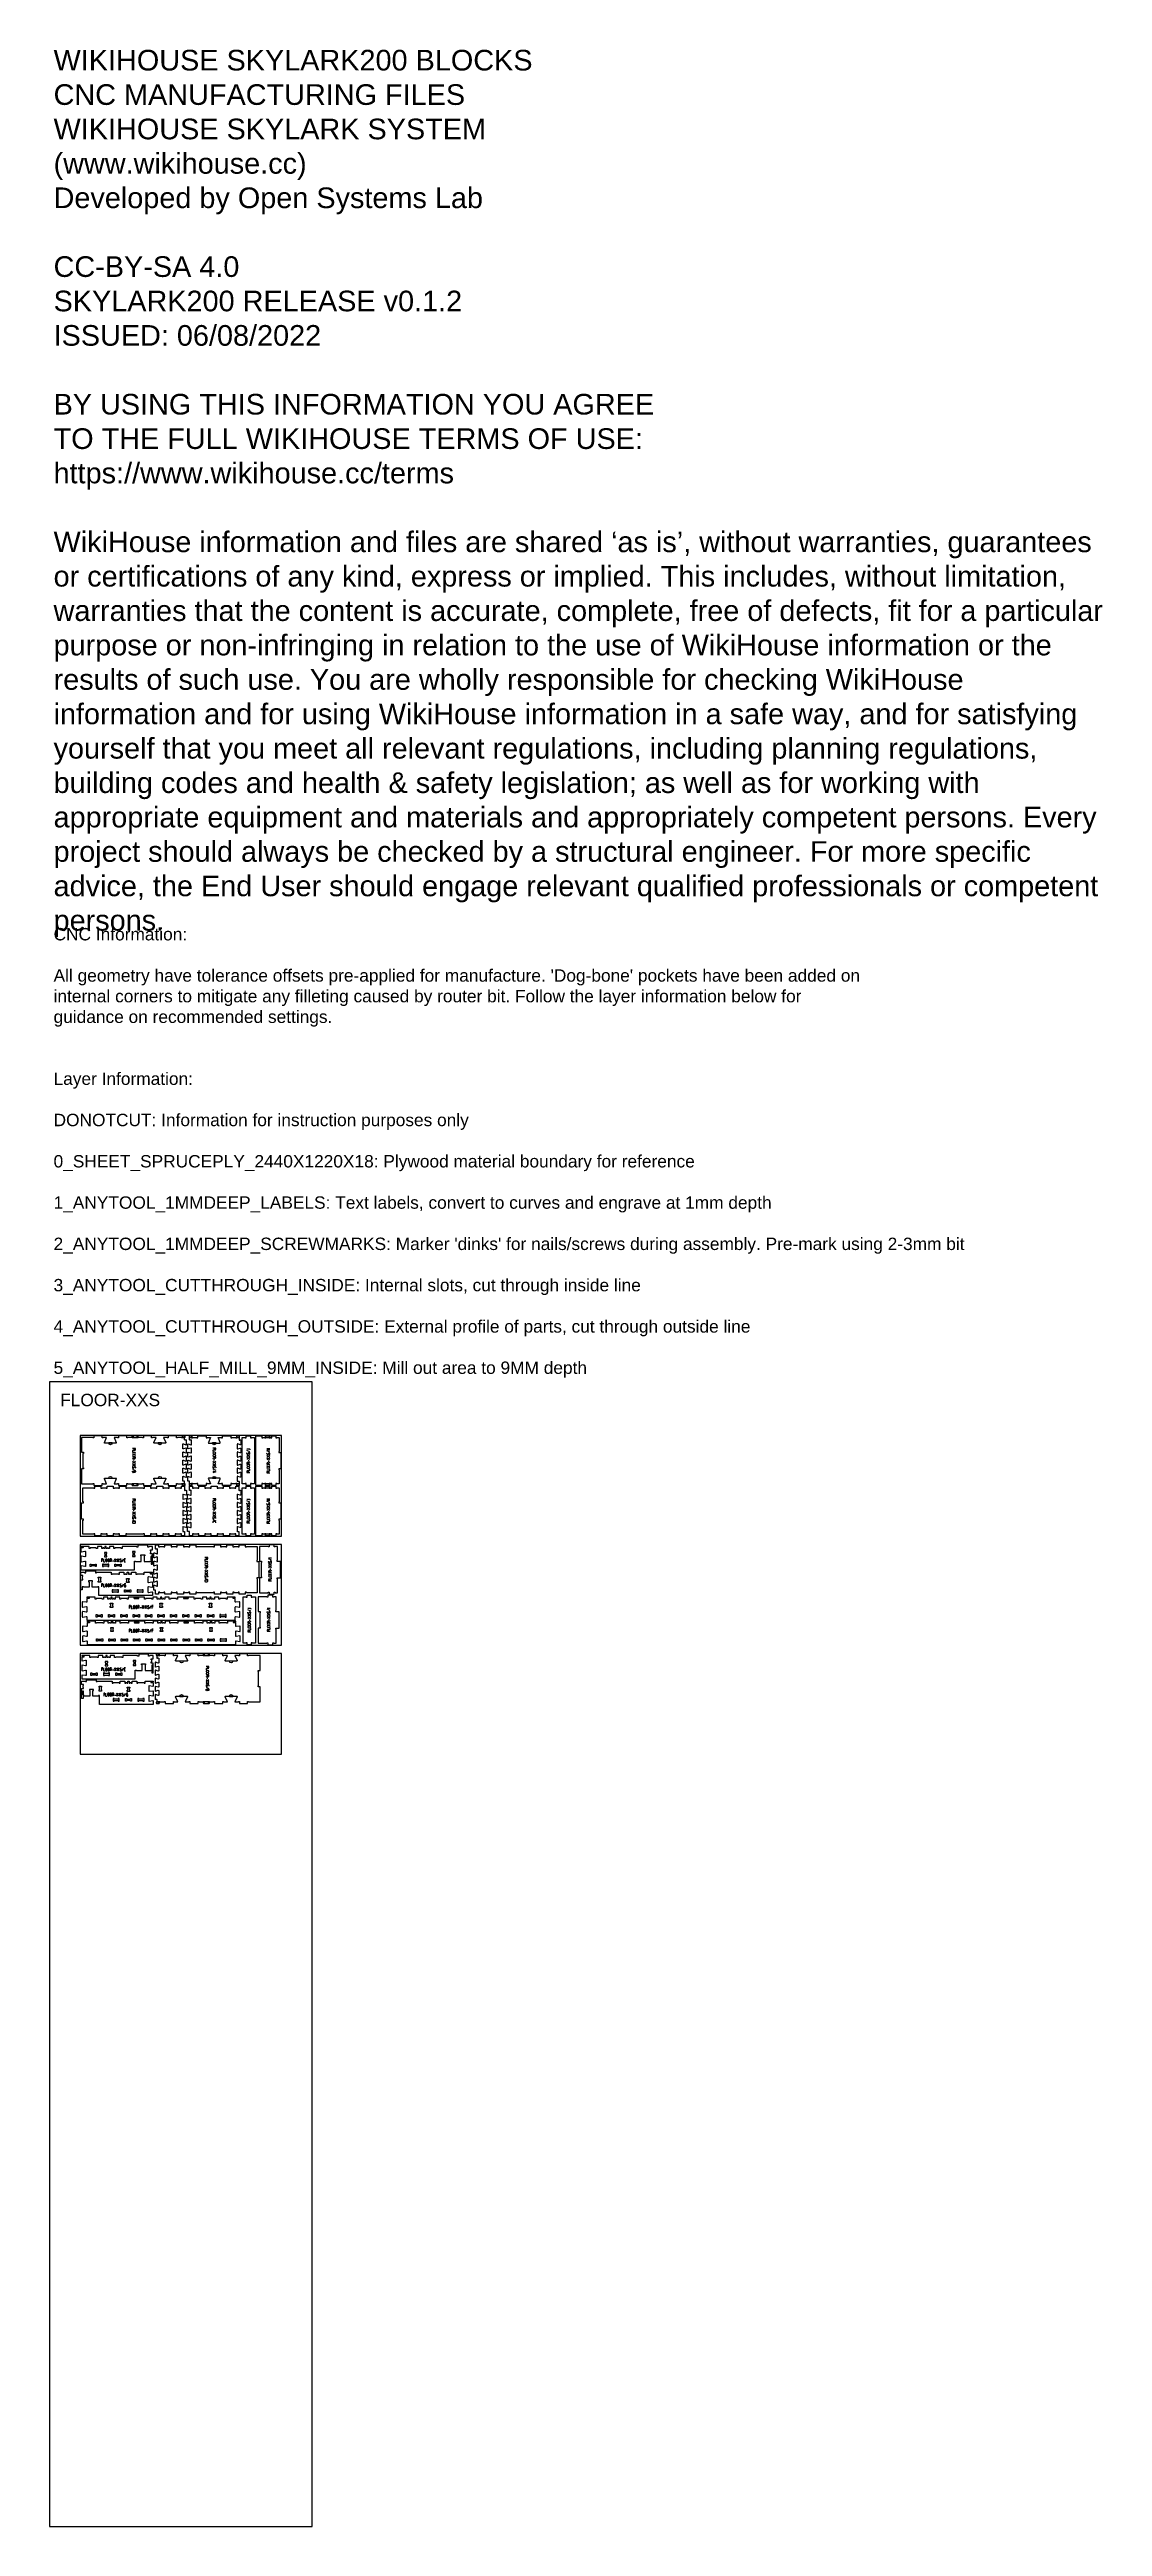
# Model space of a CAD drawing. Extents: x 0 to 12757, y 0 to 30003.
import ezdxf

# ---------------------------------------------------------------- set-up
doc = ezdxf.new("R2010")
doc.units = 0
for name, color, linetype in [('0_SHEET_SPRUCEPLY_2440X122', 1, 'CONTINUOUS'), ('1_ANYTOOL_1MMDEEP_LABELS_S', 2, 'CONTINUOUS'), ('3_ANYTOOL_CUTTHROUGH_INSID', 4, 'CONTINUOUS'), ('4_ANYTOOL_CUTTHROUGH_OUTSI', 5, 'CONTINUOUS'), ('5_ANYTOOL_HALF_MILL_9MM_IN', 70, 'CONTINUOUS'), ('DONOTCUT', 7, 'CONTINUOUS')]:
    doc.layers.add(name, color=color, linetype=linetype)
doc.styles.add('ARIAL', font='')
doc.styles.get('ARIAL').set_extended_font_data('Arial')

msp = doc.modelspace()

# ---------------------------------------------------------------- texts
at = {"layer": 'DONOTCUT', "attachment_point": 1, "style": 'ARIAL'}
for s, insert, char_height, width in [('{\\fArial;WIKIHOUSE SKYLARK200 BLOCKS}\\P{\\fArial;CNC MANUFACTURING FILES}\\P{\\fArial;WIKIHOUSE SKYLARK SYSTEM}\\P{\\fArial;(www.wikihouse.cc)}\\P{\\fArial;Developed by Open Systems Lab}\\P\\P{\\fArial;CC-BY-SA 4.0}\\P{\\fArial;SKYLARK200 RELEASE v0.1.2}\\P{\\fArial;ISSUED: 06/08/2022}\\P\\P{\\fArial;BY USING THIS INFORMATION YOU AGREE }\\P{\\fArial;TO THE FULL WIKIHOUSE TERMS OF USE:}\\P{\\fArial;https://www.wikihouse.cc/terms}\\P\\P{\\fArial;WikiHouse information and files are shared }{\\fArial;‘as is}{\\fArial;’, without warranties, guarantees }\\P{\\fArial;or certifications of any kind, express or implied. This includes, without limitation, }\\P{\\fArial;warranties that the content is accurate, complete, free of defects, fit for a particular }\\P{\\fArial;purpose or non-infringing in relation to the use of WikiHouse information or the }\\P{\\fArial;results of such use. You are wholly responsible for checking WikiHouse }\\P{\\fArial;information and for using WikiHouse information in a safe way, and for satisfying }\\P{\\fArial;yourself that you meet all relevant regulations, including planning regulations, }\\P{\\fArial;building codes and health & safety legislation; as well as for working with }\\P{\\fArial;appropriate equipment and materials and appropriately competent persons. Every }\\P{\\fArial;project should always be checked by a structural engineer. For more specific }\\P{\\fArial;advice, the End User should engage relevant qualified professionals or competent }\\P{\\fArial;persons.}\\P', (49, 29999), 250, 12895.38), ("{\\fArial;CNC Information:}\\P\\P{\\fArial;All geometry have tolerance offsets pre-applied for manufacture. 'Dog-bone' pockets have been added on}\\P{\\fArial;internal corners to mitigate any filleting caused by router bit. Follow the layer information below for}\\P{\\fArial;guidance on recommended settings.}\\P\\P\\P{\\fArial;Layer Information:}\\P\\P{\\fArial;DONOTCUT: Information for instruction purposes only}\\P\\P{\\fArial;0_SHEET_SPRUCEPLY_2440X1220X18: Plywood material boundary for reference}\\P\\P{\\fArial;1_ANYTOOL_1MMDEEP_LABELS: Text labels, convert to curves and engrave at 1mm depth}\\P\\P{\\fArial;2_ANYTOOL_1MMDEEP_SCREWMARKS: Marker 'dinks' for nails/screws during assembly. Pre-mark using 2-3mm bit}\\P\\P{\\fArial;3_ANYTOOL_CUTTHROUGH_INSIDE: Internal slots, cut through inside line}\\P\\P{\\fArial;4_ANYTOOL_CUTTHROUGH_OUTSIDE: External profile of parts, cut through outside line}\\P\\P{\\fArial;5_ANYTOOL_HALF_MILL_9MM_INSIDE: Mill out area to 9MM depth}", (49, 19362), 150, 22265.22), ('FLOOR-XXS', (129, 13720, 0), 150, 2690.22)]:
    msp.add_mtext(s, dxfattribs=dict(at, insert=insert, char_height=char_height, width=width))

# ---------------------------------------------------------------- linework, layer by layer
at = {"layer": '0_SHEET_SPRUCEPLY_2440X122'}
for points in [[(372, 13216), (372, 11996), (2812, 11996), (2812, 13216)], [(372, 11896), (372, 10676), (2812, 10676), (2812, 11896)], [(372, 10576), (372, 9356), (2812, 9356), (2812, 10576)]]:
    msp.add_lwpolyline(points, close=True, dxfattribs=at)
at = {"layer": '1_ANYTOOL_1MMDEEP_LABELS_S', "color": 2}
for points in [[(1041, 13042), (1041, 13058), (1005, 13058)], [(1041, 13034), (1005, 13034), (1005, 13018)], [(1005, 12934), (1022, 12942)], [(1005, 12902), (1041, 12878)], [(1005, 12878), (1041, 12902)], [(1017, 12926), (1017, 12910)], [(1025, 13042), (1025, 13058)], [(2014, 13044), (2014, 13060), (1978, 13060)], [(2014, 13036), (1978, 13036), (1978, 13020)], [(1978, 12936), (1994, 12944)], [(1978, 12904), (2014, 12880)], [(1978, 12880), (2014, 12904)], [(1990, 12928), (1990, 12912)], [(1998, 13044), (1998, 13060)], [(2427, 13018), (2391, 13034)], [(2427, 12980), (2391, 12956)], [(2427, 12956), (2391, 12980)], [(2427, 12948), (2391, 12924)], [(2427, 12924), (2391, 12948)], [(2415, 12900), (2415, 12916)], [(2633, 13056), (2669, 13056)], [(2669, 13036), (2633, 13036)], [(2669, 13012), (2633, 13028)], [(2669, 12974), (2633, 12950)], [(2669, 12950), (2633, 12974)], [(2669, 12942), (2633, 12918)], [(2669, 12918), (2633, 12942)], [(2649, 13036), (2649, 13056)], [(2657, 12894), (2657, 12910)], [(1005, 12870), (1041, 12846)], [(1005, 12846), (1041, 12870)], [(1005, 12808), (1041, 12792)], [(1978, 12872), (2014, 12848)], [(1978, 12848), (2014, 12872)], [(1978, 12810), (2014, 12794)], [(1978, 12786), (2014, 12774), (1978, 12762)], [(1988, 12782), (1988, 12765)], [(2391, 12792), (2427, 12792), (2427, 12808)], [(2391, 12784), (2391, 12768), (2427, 12768)], [(2407, 12784), (2407, 12768)], [(2427, 12892), (2411, 12884)], [(2633, 12786), (2669, 12786), (2669, 12802)], [(2633, 12778), (2633, 12762), (2669, 12762)], [(2649, 12778), (2649, 12762)], [(2669, 12886), (2653, 12878)], [(1041, 12429), (1041, 12445), (1005, 12445)], [(1041, 12421), (1005, 12421), (1005, 12405)], [(1005, 12321), (1022, 12329)], [(1017, 12313), (1017, 12297)], [(1025, 12429), (1025, 12445)], [(2013, 12430), (2013, 12446), (1977, 12446)], [(2013, 12422), (1977, 12422), (1977, 12406)], [(1977, 12322), (1993, 12330)], [(1989, 12314), (1989, 12298)], [(1997, 12430), (1997, 12446)], [(2427, 12408), (2391, 12424)], [(2427, 12370), (2391, 12346)], [(2427, 12346), (2391, 12370)], [(2427, 12338), (2391, 12314)], [(2427, 12314), (2391, 12338)], [(2415, 12290), (2415, 12306)], [(2633, 12446), (2669, 12446)], [(2669, 12426), (2633, 12426)], [(2669, 12402), (2633, 12418)], [(2669, 12364), (2633, 12340)], [(2669, 12340), (2633, 12364)], [(2669, 12332), (2633, 12308)], [(2669, 12308), (2633, 12332)], [(2649, 12426), (2649, 12446)], [(1005, 12289), (1041, 12265)], [(1005, 12265), (1041, 12289)], [(1005, 12257), (1041, 12233)], [(1005, 12233), (1041, 12257)], [(1005, 12195), (1041, 12179)], [(1977, 12290), (2013, 12266)], [(1977, 12266), (2013, 12290)], [(1977, 12258), (2013, 12234)], [(1977, 12234), (2013, 12258)], [(1977, 12196), (2013, 12180)], [(2391, 12182), (2427, 12182), (2427, 12198)], [(2391, 12174), (2391, 12158), (2427, 12158)], [(2407, 12174), (2407, 12158)], [(2427, 12282), (2411, 12274)], [(2633, 12176), (2669, 12176), (2669, 12192)], [(2633, 12168), (2633, 12152), (2669, 12152)], [(2649, 12168), (2649, 12152)], [(2669, 12276), (2653, 12268)], [(2657, 12284), (2657, 12300)], [(647, 11721), (631, 11721), (631, 11685)], [(647, 11705), (631, 11705)], [(655, 11721), (655, 11685), (671, 11685)], [(755, 11685), (747, 11702)], [(811, 11685), (787, 11721)], [(787, 11685), (811, 11721)], [(843, 11685), (819, 11721)], [(819, 11685), (843, 11721)], [(881, 11685), (897, 11721)], [(921, 11721), (905, 11721), (905, 11685), (921, 11685)], [(917, 11705), (905, 11705)], [(1917, 11722), (1917, 11738), (1881, 11738)], [(1917, 11714), (1881, 11714), (1881, 11698)], [(1901, 11722), (1901, 11738)], [(2690, 11728), (2654, 11728)], [(2690, 11704), (2654, 11720)], [(647, 11417), (631, 11417), (631, 11381)], [(655, 11417), (655, 11381), (671, 11381)], [(763, 11697), (779, 11697)], [(811, 11381), (787, 11417)], [(787, 11381), (811, 11417)], [(843, 11381), (819, 11417)], [(819, 11381), (843, 11417)], [(881, 11381), (897, 11417)], [(1881, 11614), (1897, 11622)], [(1881, 11582), (1917, 11558)], [(1881, 11558), (1917, 11582)], [(1881, 11550), (1917, 11526)], [(1881, 11526), (1917, 11550)], [(1881, 11488), (1917, 11472)], [(1893, 11606), (1893, 11590)], [(2690, 11666), (2654, 11642)], [(2690, 11642), (2654, 11666)], [(2690, 11634), (2654, 11610)], [(2690, 11610), (2654, 11634)], [(2654, 11478), (2690, 11478), (2690, 11494)], [(2654, 11470), (2654, 11454), (2690, 11454)], [(2670, 11470), (2670, 11454)], [(2690, 11578), (2674, 11570)], [(2678, 11586), (2678, 11602)], [(647, 11401), (631, 11401)], [(755, 11381), (747, 11397)], [(763, 11393), (779, 11393)], [(982, 11154), (966, 11154), (966, 11118)], [(982, 11138), (966, 11138)], [(990, 11154), (990, 11118), (1006, 11118)], [(1090, 11118), (1082, 11134)], [(1098, 11130), (1114, 11130)], [(1122, 11118), (1146, 11154)], [(1146, 11118), (1122, 11154)], [(1154, 11118), (1178, 11154)], [(1178, 11118), (1154, 11154)], [(1216, 11118), (1232, 11154)], [(1256, 11154), (1240, 11154), (1240, 11118)], [(1256, 11138), (1240, 11138)], [(2437, 11088), (2401, 11104)], [(2673, 11118), (2637, 11118)], [(2673, 11094), (2637, 11110)], [(982, 10867), (966, 10867), (966, 10831)], [(982, 10851), (966, 10851)], [(990, 10867), (990, 10831), (1006, 10831)], [(1090, 10831), (1082, 10847)], [(1098, 10843), (1114, 10843)], [(1122, 10831), (1146, 10867)], [(1146, 10831), (1122, 10867)], [(1154, 10831), (1178, 10867)], [(1178, 10831), (1154, 10867)], [(1216, 10831), (1232, 10867)], [(1256, 10867), (1240, 10867), (1240, 10831)], [(1256, 10851), (1240, 10851)], [(2437, 11050), (2401, 11026)], [(2437, 11026), (2401, 11050)], [(2437, 11018), (2401, 10994)], [(2437, 10994), (2401, 11018)], [(2401, 10862), (2437, 10862), (2437, 10878)], [(2401, 10854), (2401, 10838), (2437, 10838)], [(2417, 10854), (2417, 10838)], [(2437, 10962), (2421, 10954)], [(2425, 10970), (2425, 10986)], [(2673, 11056), (2637, 11032)], [(2673, 11032), (2637, 11056)], [(2673, 11024), (2637, 11000)], [(2673, 11000), (2637, 11024)], [(2637, 10868), (2673, 10868), (2673, 10884)], [(2637, 10860), (2637, 10844), (2673, 10844)], [(2653, 10860), (2653, 10844)], [(2673, 10968), (2657, 10960)], [(2661, 10976), (2661, 10992)], [(647, 10399), (631, 10399), (631, 10363)], [(647, 10383), (631, 10383)], [(655, 10399), (655, 10363), (671, 10363)], [(755, 10363), (747, 10379)], [(763, 10375), (779, 10375)], [(811, 10363), (787, 10399)], [(787, 10363), (811, 10399)], [(843, 10363), (819, 10399)], [(819, 10363), (843, 10399)], [(881, 10363), (897, 10399)], [(921, 10399), (905, 10399), (905, 10363), (921, 10363)], [(917, 10383), (905, 10383)], [(1932, 10400), (1932, 10416), (1896, 10416)], [(1932, 10392), (1896, 10392), (1896, 10376)], [(1896, 10292), (1912, 10300)], [(1896, 10260), (1932, 10236)], [(1896, 10236), (1932, 10260)], [(1896, 10228), (1932, 10204)], [(1896, 10204), (1932, 10228)], [(1908, 10284), (1908, 10268)], [(1916, 10400), (1916, 10416)], [(672, 10095), (656, 10095), (656, 10059)], [(672, 10079), (656, 10079)], [(680, 10095), (680, 10059), (696, 10059)], [(780, 10059), (772, 10075)], [(788, 10071), (804, 10071)], [(812, 10059), (836, 10095)], [(836, 10059), (812, 10095)], [(844, 10059), (868, 10095)], [(868, 10059), (844, 10095)], [(906, 10059), (922, 10095)], [(1896, 10166), (1932, 10150)]]:
    msp.add_lwpolyline(points, dxfattribs=at)
for points in [[(1015, 13010, 1), (1015, 12990), (1031, 12990, 1), (1031, 13010)], [(1015, 12982, 1), (1015, 12962), (1031, 12962, 1), (1031, 12982)], [(1988, 13012, 1), (1988, 12992), (2004, 12992, 1), (2004, 13012)], [(1988, 12984, 1), (1988, 12964), (2004, 12964, 1), (2004, 12984)], [(2417, 12844, 1), (2417, 12864), (2401, 12864, 1), (2401, 12844)], [(2417, 12816, 1), (2417, 12836), (2401, 12836, 1), (2401, 12816)], [(2659, 12838, 1), (2659, 12858), (2643, 12858, 1), (2643, 12838)], [(2659, 12810, 1), (2659, 12830), (2643, 12830, 1), (2643, 12810)], [(1015, 12397, 1), (1015, 12377), (1031, 12377, 1), (1031, 12397)], [(1015, 12369, 1), (1015, 12349), (1031, 12349, 1), (1031, 12369)], [(1987, 12398, 1), (1987, 12378), (2003, 12378, 1), (2003, 12398)], [(1987, 12370, 1), (1987, 12350), (2003, 12350, 1), (2003, 12370)], [(1041, 12159), (1041, 12171), (1005, 12171), (1005, 12159, 0.414214), (1013, 12151), (1033, 12151, 0.414214)], [(2417, 12234, 1), (2417, 12254), (2401, 12254, 1), (2401, 12234)], [(2417, 12206, 1), (2417, 12226), (2401, 12226, 1), (2401, 12206)], [(2659, 12228, 1), (2659, 12248), (2643, 12248, 1), (2643, 12228)], [(2659, 12200, 1), (2659, 12220), (2643, 12220, 1), (2643, 12200)], [(679, 11695, 1), (699, 11695), (699, 11711, 1), (679, 11711)], [(707, 11695, 1), (727, 11695), (727, 11711, 1), (707, 11711)], [(679, 11391, 1), (699, 11391), (699, 11407, 1), (679, 11407)], [(707, 11391, 1), (727, 11391), (727, 11407, 1), (707, 11407)], [(1891, 11690, 1), (1891, 11670), (1907, 11670, 1), (1907, 11690)], [(1891, 11662, 1), (1891, 11642), (1907, 11642, 1), (1907, 11662)], [(1917, 11452), (1917, 11464), (1881, 11464), (1881, 11452, 0.414214), (1889, 11444), (1909, 11444, 0.414214)], [(2680, 11530, 1), (2680, 11550), (2664, 11550, 1), (2664, 11530)], [(2680, 11502, 1), (2680, 11522), (2664, 11522, 1), (2664, 11502)], [(1014, 11128, 1), (1034, 11128), (1034, 11144, 1), (1014, 11144)], [(1042, 11128, 1), (1062, 11128), (1062, 11144, 1), (1042, 11144)], [(1014, 10841, 1), (1034, 10841), (1034, 10857, 1), (1014, 10857)], [(1042, 10841, 1), (1062, 10841), (1062, 10857, 1), (1042, 10857)], [(2427, 10914, 1), (2427, 10934), (2411, 10934, 1), (2411, 10914)], [(2427, 10886, 1), (2427, 10906), (2411, 10906, 1), (2411, 10886)], [(2663, 10920, 1), (2663, 10940), (2647, 10940, 1), (2647, 10920)], [(2663, 10892, 1), (2663, 10912), (2647, 10912, 1), (2647, 10892)], [(679, 10373, 1), (699, 10373), (699, 10389, 1), (679, 10389)], [(707, 10373, 1), (727, 10373), (727, 10389, 1), (707, 10389)], [(1906, 10368, 1), (1906, 10348), (1922, 10348, 1), (1922, 10368)], [(1906, 10340, 1), (1906, 10320), (1922, 10320, 1), (1922, 10340)], [(704, 10069, 1), (724, 10069), (724, 10085, 1), (704, 10085)], [(732, 10069, 1), (752, 10069), (752, 10085, 1), (732, 10085)]]:
    msp.add_lwpolyline(points, format="xyb", close=True, dxfattribs=at)
for points in [[(1021, 12954), (1021, 12944, 1), (1041, 12944), (1041, 12954), (1005, 12954)], [(1994, 12956), (1994, 12946, 1), (2014, 12946), (2014, 12956), (1978, 12956)], [(2391, 13054), (2419, 13054, -0.414214), (2427, 13046), (2427, 13042)], [(2423, 12988, 0.136555), (2427, 12997, 0.071716), (2427, 13002, 0.133522), (2424, 13007, 0.344001), (2415, 13009, 0.153745), (2411, 13005, 0.071568), (2409, 13001, -0.00912), (2408, 12995, -0.090615), (2406, 12991, -0.340346), (2397, 12988, -0.284273), (2391, 12996, -0.092596), (2391, 13001, -0.017533), (2393, 13006)], [(2665, 12982, 0.136555), (2669, 12992, 0.071716), (2669, 12997, 0.133522), (2667, 13001, 0.344001), (2657, 13004, 0.153745), (2654, 13000, 0.071568), (2652, 12995, -0.00912), (2650, 12990, -0.090615), (2648, 12986, -0.340346), (2639, 12983, -0.284273), (2633, 12991, -0.092596), (2633, 12996, -0.017533), (2635, 13000)], [(1009, 12838, 0.136555), (1006, 12828, 0.071716), (1006, 12823, 0.133522), (1008, 12819, 0.344001), (1017, 12817, 0.153745), (1021, 12820, 0.071568), (1023, 12825, -0.00912), (1024, 12830, -0.090615), (1026, 12834, -0.340346), (1036, 12837, -0.284273), (1041, 12830, -0.092596), (1041, 12825, -0.017533), (1039, 12820)], [(1025, 12784), (1025, 12774, -1), (1005, 12774), (1005, 12784), (1041, 12784), (1041, 12774, -1), (1025, 12774)], [(1982, 12840, 0.136555), (1978, 12830, 0.071716), (1978, 12825, 0.133522), (1981, 12821, 0.344001), (1990, 12819, 0.153745), (1994, 12822, 0.071568), (1996, 12827, -0.00912), (1997, 12832, -0.090615), (1999, 12836, -0.340346), (2008, 12839, -0.284273), (2014, 12832, -0.092596), (2014, 12827, -0.017533), (2012, 12822)], [(2411, 12872), (2411, 12882, 1), (2391, 12882), (2391, 12872), (2427, 12872)], [(2653, 12866), (2653, 12876, 1), (2633, 12876), (2633, 12866), (2669, 12866)], [(1021, 12341), (1021, 12331, 1), (1041, 12331), (1041, 12341), (1005, 12341)], [(1993, 12342), (1993, 12332, 1), (2013, 12332), (2013, 12342), (1977, 12342)], [(2391, 12444), (2419, 12444, -0.414214), (2427, 12436), (2427, 12432)], [(2423, 12378, 0.136555), (2427, 12387, 0.071716), (2427, 12392, 0.133522), (2424, 12397, 0.344001), (2415, 12399, 0.153745), (2411, 12395, 0.071568), (2409, 12391, -0.00912), (2408, 12385, -0.090615), (2406, 12381, -0.340346), (2397, 12378, -0.284273), (2391, 12386, -0.092596), (2391, 12391, -0.017533), (2393, 12396)], [(2665, 12372, 0.136555), (2669, 12382, 0.071716), (2669, 12387, 0.133522), (2667, 12391, 0.344001), (2657, 12394, 0.153745), (2654, 12390, 0.071568), (2652, 12385, -0.00912), (2650, 12380, -0.090615), (2648, 12376, -0.340346), (2639, 12373, -0.284273), (2633, 12381, -0.092596), (2633, 12386, -0.017533), (2635, 12390)], [(1009, 12225, 0.136555), (1006, 12216, 0.071716), (1006, 12211, 0.133522), (1008, 12206, 0.344001), (1017, 12204, 0.153745), (1021, 12208, 0.071568), (1023, 12212, -0.00912), (1024, 12217, -0.090615), (1026, 12222, -0.340346), (1036, 12225, -0.284273), (1041, 12217, -0.092596), (1041, 12212, -0.017533), (1039, 12207)], [(1981, 12226, 0.136555), (1977, 12216, 0.071716), (1977, 12211, 0.133522), (1979, 12207, 0.344001), (1988, 12205, 0.153745), (1992, 12208, 0.071568), (1994, 12213, -0.00912), (1995, 12218, -0.090615), (1997, 12222, -0.340346), (2007, 12225, -0.284273), (2013, 12218, -0.092596), (2012, 12213, -0.017533), (2011, 12208)], [(2013, 12156), (2013, 12166, 0.414214), (2007, 12172), (1983, 12172, 0.414214), (1977, 12166), (1977, 12156)], [(2411, 12262), (2411, 12272, 1), (2391, 12272), (2391, 12262), (2427, 12262)], [(2653, 12256), (2653, 12266, 1), (2633, 12266), (2633, 12256), (2669, 12256)], [(735, 11701), (745, 11701, 1), (745, 11721), (735, 11721), (735, 11685)], [(851, 11689, 0.136555), (861, 11686, 0.071716), (866, 11686, 0.133522), (870, 11688, 0.344001), (873, 11697, 0.153745), (869, 11701, 0.071568), (864, 11703, -0.00912), (859, 11704, -0.090615), (855, 11706, -0.340346), (852, 11716, -0.284273), (860, 11721, -0.092596), (865, 11721, -0.017533), (869, 11719)], [(735, 11397), (745, 11397, 1), (745, 11417), (735, 11417), (735, 11381)], [(851, 11385, 0.136555), (861, 11381, 0.071716), (866, 11381, 0.133522), (870, 11383, 0.344001), (873, 11393, 0.153745), (869, 11396, 0.071568), (864, 11398, -0.00912), (859, 11399, -0.090615), (855, 11402, -0.340346), (852, 11411, -0.284273), (860, 11417, -0.092596), (865, 11416, -0.017533), (869, 11415)], [(925, 11417), (913, 11417, 0.414214), (905, 11409), (905, 11389, 0.414214), (913, 11381), (925, 11381), (925, 11401), (919, 11401)], [(1897, 11634), (1897, 11624, 1), (1917, 11624), (1917, 11634), (1881, 11634)], [(1885, 11518, 0.136555), (1881, 11508, 0.071716), (1881, 11503, 0.133522), (1883, 11499, 0.344001), (1893, 11497, 0.153745), (1896, 11500, 0.071568), (1898, 11505, -0.00912), (1899, 11510, -0.090615), (1902, 11514, -0.340346), (1911, 11517, -0.284273), (1917, 11510, -0.092596), (1916, 11505, -0.017533), (1915, 11500)], [(2686, 11674, 0.136555), (2690, 11683, 0.071716), (2690, 11688, 0.133522), (2688, 11693, 0.344001), (2678, 11695, 0.153745), (2675, 11691, 0.071568), (2673, 11687, -0.00912), (2672, 11681, -0.090615), (2669, 11677, -0.340346), (2660, 11674, -0.284273), (2654, 11682, -0.092596), (2655, 11687, -0.017533), (2656, 11692)], [(2674, 11558), (2674, 11568, 1), (2654, 11568), (2654, 11558), (2690, 11558)], [(1070, 11134), (1080, 11134, 1), (1080, 11154), (1070, 11154), (1070, 11118)], [(1186, 11122, 0.136555), (1195, 11118, 0.071716), (1200, 11119, 0.133522), (1205, 11121, 0.344001), (1207, 11130, 0.153745), (1203, 11134, 0.071568), (1199, 11136, -0.00912), (1193, 11137, -0.090615), (1189, 11139, -0.340346), (1186, 11148, -0.284273), (1194, 11154, -0.092596), (1199, 11154, -0.017533), (1204, 11152)], [(2401, 11124), (2429, 11124, -0.414214), (2437, 11116), (2437, 11112)], [(1070, 10847), (1080, 10847, 1), (1080, 10867), (1070, 10867), (1070, 10831)], [(1186, 10835, 0.136555), (1195, 10831, 0.071716), (1200, 10831, 0.133522), (1205, 10833, 0.344001), (1207, 10842, 0.153745), (1203, 10846, 0.071568), (1199, 10848, -0.00912), (1193, 10849, -0.090615), (1189, 10852, -0.340346), (1186, 10861, -0.284273), (1194, 10867, -0.092596), (1199, 10866, -0.017533), (1204, 10865)], [(2433, 11058, 0.136555), (2437, 11067, 0.071716), (2437, 11072, 0.133522), (2435, 11077, 0.344001), (2425, 11079, 0.153745), (2421, 11075, 0.071568), (2420, 11070, -0.00912), (2418, 11065, -0.090615), (2416, 11061, -0.340346), (2407, 11058, -0.284273), (2401, 11066, -0.092596), (2401, 11071, -0.017533), (2403, 11076)], [(2421, 10942), (2421, 10952, 1), (2401, 10952), (2401, 10942), (2437, 10942)], [(2669, 11064, 0.136555), (2673, 11073, 0.071716), (2673, 11078, 0.133522), (2671, 11083, 0.344001), (2662, 11085, 0.153745), (2658, 11081, 0.071568), (2656, 11076, -0.00912), (2655, 11071, -0.090615), (2652, 11067, -0.340346), (2643, 11064, -0.284273), (2637, 11072, -0.092596), (2638, 11077, -0.017533), (2639, 11082)], [(2657, 10948), (2657, 10958, 1), (2637, 10958), (2637, 10948), (2673, 10948)], [(735, 10379), (745, 10379, 1), (745, 10399), (735, 10399), (735, 10363)], [(851, 10367, 0.136555), (861, 10363, 0.071716), (866, 10363, 0.133522), (870, 10365, 0.344001), (873, 10375, 0.153745), (869, 10379, 0.071568), (864, 10380, -0.00912), (859, 10382, -0.090615), (855, 10384, -0.340346), (852, 10393, -0.284273), (860, 10399, -0.092596), (865, 10399, -0.017533), (869, 10397)], [(1912, 10312), (1912, 10302, 1), (1932, 10302), (1932, 10312), (1896, 10312)], [(760, 10075), (770, 10075, 1), (770, 10095), (760, 10095), (760, 10059)], [(876, 10063, 0.136555), (886, 10059, 0.071716), (891, 10059, 0.133522), (895, 10061, 0.344001), (897, 10070, 0.153745), (894, 10074, 0.071568), (889, 10076, -0.00912), (884, 10077, -0.090615), (879, 10079, -0.340346), (877, 10089, -0.284273), (884, 10095, -0.092596), (889, 10094, -0.017533), (894, 10093)], [(950, 10095), (938, 10095, 0.414214), (930, 10087), (930, 10067, 0.414214), (938, 10059), (950, 10059), (950, 10079), (944, 10079)], [(1900, 10196, 0.136555), (1896, 10187, 0.071716), (1896, 10181, 0.133522), (1898, 10177, 0.344001), (1908, 10175, 0.153745), (1911, 10178, 0.071568), (1913, 10183, -0.00912), (1914, 10188, -0.090615), (1917, 10193, -0.340346), (1926, 10195, -0.284273), (1932, 10188, -0.092596), (1931, 10183, -0.017533), (1930, 10178)], [(1916, 10142), (1916, 10132, -1), (1896, 10132), (1896, 10142), (1932, 10142), (1932, 10132, -1), (1916, 10132)]]:
    msp.add_lwpolyline(points, format="xyb", dxfattribs=at)
at = {"layer": '3_ANYTOOL_CUTTHROUGH_INSID', "color": 4}
for points in [[(664, 11746), (695, 11746), (695, 11758), (689, 11758), (689, 11784), (695, 11784), (695, 11796), (664, 11796), (664, 11784), (670, 11784), (670, 11758), (664, 11758)], [(1036, 11762), (1030, 11762), (1030, 11798), (1036, 11798), (1036, 11810), (1005, 11810), (1005, 11798), (1011, 11798), (1011, 11762), (1005, 11762), (1005, 11750), (1036, 11750)], [(504, 11634), (504, 11628), (492, 11628), (492, 11658), (504, 11658), (504, 11652), (555, 11652), (555, 11658), (567, 11658), (567, 11628), (555, 11628), (555, 11634)], [(591, 11450), (597, 11450), (597, 11486), (591, 11486), (591, 11498), (622, 11498), (622, 11486), (616, 11486), (616, 11450), (622, 11450), (622, 11438), (591, 11438)], [(705, 11652), (654, 11652), (654, 11658), (642, 11658), (642, 11628), (654, 11628), (654, 11634), (705, 11634), (705, 11628), (717, 11628), (717, 11658), (705, 11658)], [(855, 11652), (855, 11658), (867, 11658), (867, 11628), (855, 11628), (855, 11634), (804, 11634), (804, 11628), (792, 11628), (792, 11658), (804, 11658), (804, 11652)], [(963, 11434), (932, 11434), (932, 11446), (938, 11446), (938, 11472), (932, 11472), (932, 11484), (963, 11484), (963, 11472), (957, 11472), (957, 11446), (963, 11446)], [(767, 11133), (736, 11133), (736, 11146), (742, 11146), (742, 11171), (736, 11171), (736, 11184), (767, 11184), (767, 11171), (761, 11171), (761, 11146), (767, 11146)], [(772, 11340), (772, 11346), (760, 11346), (760, 11316), (772, 11316), (772, 11322), (823, 11322), (823, 11316), (835, 11316), (835, 11346), (823, 11346), (823, 11340)], [(922, 11340), (973, 11340), (973, 11346), (985, 11346), (985, 11316), (973, 11316), (973, 11322), (922, 11322), (922, 11316), (910, 11316), (910, 11346), (922, 11346)], [(1072, 11316), (1072, 11322), (1123, 11322), (1123, 11316), (1135, 11316), (1135, 11346), (1123, 11346), (1123, 11340), (1072, 11340), (1072, 11346), (1060, 11346), (1060, 11316)], [(1367, 11133), (1336, 11133), (1336, 11146), (1342, 11146), (1342, 11171), (1336, 11171), (1336, 11184), (1367, 11184), (1367, 11171), (1361, 11171), (1361, 11146), (1367, 11146)], [(1967, 11133), (1936, 11133), (1936, 11146), (1942, 11146), (1942, 11171), (1936, 11171), (1936, 11184), (1967, 11184), (1967, 11171), (1961, 11171), (1961, 11146), (1967, 11146)], [(627, 11040), (627, 11046), (639, 11046), (639, 11015), (627, 11015), (627, 11021), (576, 11021), (576, 11015), (564, 11015), (564, 11046), (576, 11046), (576, 11040)], [(726, 11040), (777, 11040), (777, 11046), (789, 11046), (789, 11015), (777, 11015), (777, 11021), (726, 11021), (726, 11015), (714, 11015), (714, 11046), (726, 11046)], [(771, 10840), (741, 10840), (741, 10852), (747, 10852), (747, 10878), (741, 10878), (741, 10890), (771, 10890), (771, 10878), (765, 10878), (765, 10852), (771, 10852)], [(876, 11021), (876, 11015), (864, 11015), (864, 11046), (876, 11046), (876, 11040), (927, 11040), (927, 11046), (939, 11046), (939, 11015), (927, 11015), (927, 11021)], [(1026, 11040), (1077, 11040), (1077, 11046), (1089, 11046), (1089, 11015), (1077, 11015), (1077, 11021), (1026, 11021), (1026, 11015), (1014, 11015), (1014, 11046), (1026, 11046)], [(1176, 11021), (1176, 11015), (1164, 11015), (1164, 11046), (1176, 11046), (1176, 11040), (1227, 11040), (1227, 11046), (1239, 11046), (1239, 11015), (1227, 11015), (1227, 11021)], [(1326, 11040), (1377, 11040), (1377, 11046), (1389, 11046), (1389, 11015), (1377, 11015), (1377, 11021), (1326, 11021), (1326, 11015), (1314, 11015), (1314, 11046), (1326, 11046)], [(1371, 10840), (1341, 10840), (1341, 10852), (1347, 10852), (1347, 10878), (1341, 10878), (1341, 10890), (1371, 10890), (1371, 10878), (1365, 10878), (1365, 10852), (1371, 10852)], [(1476, 11021), (1476, 11015), (1464, 11015), (1464, 11046), (1476, 11046), (1476, 11040), (1527, 11040), (1527, 11046), (1539, 11046), (1539, 11015), (1527, 11015), (1527, 11021)], [(1626, 11040), (1677, 11040), (1677, 11046), (1689, 11046), (1689, 11015), (1677, 11015), (1677, 11021), (1626, 11021), (1626, 11015), (1614, 11015), (1614, 11046), (1626, 11046)], [(1776, 11021), (1776, 11015), (1764, 11015), (1764, 11046), (1776, 11046), (1776, 11040), (1827, 11040), (1827, 11046), (1839, 11046), (1839, 11015), (1827, 11015), (1827, 11021)], [(1926, 11040), (1977, 11040), (1977, 11046), (1989, 11046), (1989, 11015), (1977, 11015), (1977, 11021), (1926, 11021), (1926, 11015), (1914, 11015), (1914, 11046), (1926, 11046)], [(1971, 10840), (1941, 10840), (1941, 10852), (1947, 10852), (1947, 10878), (1941, 10878), (1941, 10890), (1971, 10890), (1971, 10878), (1965, 10878), (1965, 10852), (1971, 10852)], [(2076, 11015), (2076, 11021), (2127, 11021), (2127, 11015), (2139, 11015), (2139, 11046), (2127, 11046), (2127, 11040), (2076, 11040), (2076, 11046), (2064, 11046), (2064, 11015)], [(631, 10746), (631, 10752), (644, 10752), (644, 10722), (631, 10722), (631, 10728), (581, 10728), (581, 10722), (568, 10722), (568, 10752), (581, 10752), (581, 10746)], [(731, 10746), (781, 10746), (781, 10752), (794, 10752), (794, 10722), (781, 10722), (781, 10728), (731, 10728), (731, 10722), (718, 10722), (718, 10752), (731, 10752)], [(881, 10728), (881, 10722), (868, 10722), (868, 10752), (881, 10752), (881, 10746), (931, 10746), (931, 10752), (944, 10752), (944, 10722), (931, 10722), (931, 10728)], [(1031, 10746), (1081, 10746), (1081, 10752), (1094, 10752), (1094, 10722), (1081, 10722), (1081, 10728), (1031, 10728), (1031, 10722), (1018, 10722), (1018, 10752), (1031, 10752)], [(1181, 10728), (1181, 10722), (1168, 10722), (1168, 10752), (1181, 10752), (1181, 10746), (1231, 10746), (1231, 10752), (1244, 10752), (1244, 10722), (1231, 10722), (1231, 10728)], [(1331, 10746), (1381, 10746), (1381, 10752), (1394, 10752), (1394, 10722), (1381, 10722), (1381, 10728), (1331, 10728), (1331, 10722), (1318, 10722), (1318, 10752), (1331, 10752)], [(1481, 10728), (1481, 10722), (1468, 10722), (1468, 10752), (1481, 10752), (1481, 10746), (1531, 10746), (1531, 10752), (1544, 10752), (1544, 10722), (1531, 10722), (1531, 10728)], [(1631, 10746), (1681, 10746), (1681, 10752), (1694, 10752), (1694, 10722), (1681, 10722), (1681, 10728), (1631, 10728), (1631, 10722), (1618, 10722), (1618, 10752), (1631, 10752)], [(1781, 10728), (1781, 10722), (1768, 10722), (1768, 10752), (1781, 10752), (1781, 10746), (1831, 10746), (1831, 10752), (1844, 10752), (1844, 10722), (1831, 10722), (1831, 10728)], [(1931, 10746), (1981, 10746), (1981, 10752), (1994, 10752), (1994, 10722), (1981, 10722), (1981, 10728), (1931, 10728), (1931, 10722), (1918, 10722), (1918, 10752), (1931, 10752)], [(2081, 10722), (2081, 10728), (2131, 10728), (2131, 10722), (2144, 10722), (2144, 10752), (2131, 10752), (2131, 10746), (2081, 10746), (2081, 10752), (2068, 10752), (2068, 10722)], [(514, 10313), (514, 10307), (502, 10307), (502, 10338), (514, 10338), (514, 10332), (565, 10332), (565, 10338), (577, 10338), (577, 10307), (565, 10307), (565, 10313)], [(715, 10332), (664, 10332), (664, 10338), (652, 10338), (652, 10307), (664, 10307), (664, 10313), (715, 10313), (715, 10307), (727, 10307), (727, 10338), (715, 10338)], [(674, 10425), (705, 10425), (705, 10438), (699, 10438), (699, 10463), (705, 10463), (705, 10476), (674, 10476), (674, 10463), (680, 10463), (680, 10438), (674, 10438)], [(865, 10332), (865, 10338), (877, 10338), (877, 10307), (865, 10307), (865, 10313), (814, 10313), (814, 10307), (802, 10307), (802, 10338), (814, 10338), (814, 10332)], [(1046, 10442), (1040, 10442), (1040, 10477), (1046, 10477), (1046, 10490), (1015, 10490), (1015, 10477), (1021, 10477), (1021, 10442), (1015, 10442), (1015, 10429), (1046, 10429)], [(601, 10132), (607, 10132), (607, 10167), (601, 10167), (601, 10180), (631, 10180), (631, 10167), (625, 10167), (625, 10132), (631, 10132), (631, 10119), (601, 10119)], [(782, 10022), (782, 10028), (769, 10028), (769, 9997), (782, 9997), (782, 10003), (832, 10003), (832, 9997), (845, 9997), (845, 10028), (832, 10028), (832, 10022)], [(932, 10022), (982, 10022), (982, 10028), (995, 10028), (995, 9997), (982, 9997), (982, 10003), (932, 10003), (932, 9997), (919, 9997), (919, 10028), (932, 10028)], [(972, 10115), (942, 10115), (942, 10128), (948, 10128), (948, 10153), (942, 10153), (942, 10166), (972, 10166), (972, 10153), (966, 10153), (966, 10128), (972, 10128)], [(1082, 9997), (1082, 10003), (1132, 10003), (1132, 9997), (1145, 9997), (1145, 10028), (1132, 10028), (1132, 10022), (1082, 10022), (1082, 10028), (1069, 10028), (1069, 9997)]]:
    msp.add_lwpolyline(points, close=True, dxfattribs=at)
for points in [[(1239, 11749, 0.414214), (1234, 11754), (1234, 11754), (1234, 11754), (1234, 11754), (1234, 11754), (1234, 11754), (1233, 11754), (1233, 11754), (1233, 11754), (1233, 11754), (1233, 11754), (1233, 11754), (1233, 11754), (1233, 11754), (1233, 11754), (1232, 11753), (1232, 11753), (1232, 11753), (1232, 11753), (1232, 11753), (1232, 11753), (1232, 11753), (1232, 11753), (1232, 11753), (1231, 11753), (1231, 11753), (1231, 11753), (1231, 11753), (1231, 11753), (1231, 11753), (1231, 11753), (1231, 11752), (1231, 11752), (1231, 11752), (1231, 11752), (1230, 11752), (1230, 11752), (1230, 11752), (1230, 11752), (1230, 11752), (1230, 11752), (1230, 11752), (1230, 11751), (1230, 11751), (1230, 11751), (1230, 11751), (1230, 11751), (1230, 11751), (1230, 11751), (1230, 11751), (1230, 11751), (1230, 11750), (1230, 11750), (1229, 11750), (1229, 11750), (1229, 11750), (1229, 11750), (1229, 11750), (1229, 11750), (1229, 11750), (1229, 11749), (1229, 11749), (1229, 11749), (1229, 11749), (1229, 11749), (1229, 11709), (1229, 11709), (1229, 11709), (1229, 11709), (1229, 11709), (1229, 11708), (1229, 11708), (1229, 11708), (1229, 11708), (1229, 11708), (1229, 11708), (1229, 11708), (1230, 11708), (1230, 11708), (1230, 11707), (1230, 11707), (1230, 11707), (1230, 11707), (1230, 11707), (1230, 11707), (1230, 11707), (1230, 11707), (1230, 11707), (1230, 11707), (1230, 11706), (1230, 11706), (1230, 11706), (1230, 11706), (1230, 11706), (1230, 11706), (1231, 11706), (1231, 11706), (1231, 11706), (1231, 11706), (1231, 11705), (1231, 11705), (1231, 11705), (1231, 11705), (1231, 11705), (1231, 11705), (1231, 11705), (1232, 11705), (1232, 11705), (1232, 11705), (1232, 11705), (1232, 11705), (1232, 11705), (1232, 11705), (1232, 11705), (1232, 11705), (1233, 11705), (1233, 11704), (1233, 11704), (1233, 11704), (1233, 11704), (1233, 11704), (1233, 11704), (1233, 11704), (1233, 11704), (1234, 11704), (1234, 11704), (1234, 11704), (1234, 11704), (1234, 11704), (1234, 11704, 0.414214), (1239, 11709)], [(1077, 11249), (1027, 11249, 1), (1027, 11239), (1077, 11239, 1)], [(1677, 11249), (1627, 11249, 1), (1627, 11239), (1677, 11239, 1)], [(1081, 10955), (1031, 10955, 1), (1031, 10946), (1081, 10946, 1)], [(1681, 10955), (1631, 10955, 1), (1631, 10946), (1681, 10946, 1)], [(1249, 10429, 0.414214), (1244, 10433), (1244, 10433), (1244, 10433), (1244, 10433), (1244, 10433), (1243, 10433), (1243, 10433), (1243, 10433), (1243, 10433), (1243, 10433), (1243, 10433), (1243, 10433), (1243, 10433), (1243, 10433), (1242, 10433), (1242, 10433), (1242, 10433), (1242, 10433), (1242, 10433), (1242, 10433), (1242, 10433), (1242, 10433), (1242, 10433), (1241, 10433), (1241, 10433), (1241, 10433), (1241, 10432), (1241, 10432), (1241, 10432), (1241, 10432), (1241, 10432), (1241, 10432), (1241, 10432), (1240, 10432), (1240, 10432), (1240, 10432), (1240, 10432), (1240, 10432), (1240, 10431), (1240, 10431), (1240, 10431), (1240, 10431), (1240, 10431), (1240, 10431), (1240, 10431), (1240, 10431), (1240, 10431), (1240, 10430), (1240, 10430), (1239, 10430), (1239, 10430), (1239, 10430), (1239, 10430), (1239, 10430), (1239, 10430), (1239, 10430), (1239, 10429), (1239, 10429), (1239, 10429), (1239, 10429), (1239, 10429), (1239, 10429), (1239, 10429), (1239, 10429), (1239, 10429), (1239, 10389), (1239, 10389), (1239, 10388), (1239, 10388), (1239, 10388), (1239, 10388), (1239, 10388), (1239, 10388), (1239, 10388), (1239, 10388), (1239, 10388), (1239, 10387), (1239, 10387), (1239, 10387), (1239, 10387), (1239, 10387), (1240, 10387), (1240, 10387), (1240, 10387), (1240, 10387), (1240, 10386), (1240, 10386), (1240, 10386), (1240, 10386), (1240, 10386), (1240, 10386), (1240, 10386), (1240, 10386), (1240, 10386), (1240, 10386), (1240, 10385), (1240, 10385), (1241, 10385), (1241, 10385), (1241, 10385), (1241, 10385), (1241, 10385), (1241, 10385), (1241, 10385), (1241, 10385), (1241, 10385), (1241, 10385), (1242, 10385), (1242, 10384), (1242, 10384), (1242, 10384), (1242, 10384), (1242, 10384), (1242, 10384), (1242, 10384), (1242, 10384), (1243, 10384), (1243, 10384), (1243, 10384), (1243, 10384), (1243, 10384), (1243, 10384), (1243, 10384), (1243, 10384), (1243, 10384), (1244, 10384), (1244, 10384), (1244, 10384), (1244, 10384), (1244, 10384, 0.414214), (1249, 10389)], [(398, 10119, -0.414214), (403, 10123), (403, 10123), (403, 10123), (403, 10123), (403, 10123), (403, 10123), (403, 10123), (403, 10123), (404, 10123), (404, 10123), (404, 10123), (404, 10123), (404, 10123), (404, 10123), (404, 10123), (404, 10123), (404, 10123), (405, 10123), (405, 10123), (405, 10123), (405, 10123), (405, 10123), (405, 10123), (405, 10123), (405, 10123), (405, 10123), (406, 10122), (406, 10122), (406, 10122), (406, 10122), (406, 10122), (406, 10122), (406, 10122), (406, 10122), (406, 10122), (406, 10122), (406, 10122), (407, 10122), (407, 10121), (407, 10121), (407, 10121), (407, 10121), (407, 10121), (407, 10121), (407, 10121), (407, 10121), (407, 10121), (407, 10120), (407, 10120), (407, 10120), (407, 10120), (407, 10120), (407, 10120), (407, 10120), (407, 10120), (407, 10120), (407, 10119), (407, 10119), (407, 10119), (407, 10119), (407, 10119), (407, 10119), (407, 10119), (407, 10119), (407, 10119), (407, 10079), (407, 10079), (407, 10078), (407, 10078), (407, 10078), (407, 10078), (407, 10078), (407, 10078), (407, 10078), (407, 10078), (407, 10078), (407, 10077), (407, 10077), (407, 10077), (407, 10077), (407, 10077), (407, 10077), (407, 10077), (407, 10077), (407, 10077), (407, 10076), (407, 10076), (407, 10076), (407, 10076), (407, 10076), (407, 10076), (407, 10076), (407, 10076), (406, 10076), (406, 10076), (406, 10075), (406, 10075), (406, 10075), (406, 10075), (406, 10075), (406, 10075), (406, 10075), (406, 10075), (406, 10075), (405, 10075), (405, 10075), (405, 10075), (405, 10075), (405, 10074), (405, 10074), (405, 10074), (405, 10074), (405, 10074), (404, 10074), (404, 10074), (404, 10074), (404, 10074), (404, 10074), (404, 10074), (404, 10074), (404, 10074), (404, 10074), (403, 10074), (403, 10074), (403, 10074), (403, 10074), (403, 10074), (403, 10074), (403, 10074), (403, 10074, -0.414214), (398, 10079)]]:
    msp.add_lwpolyline(points, format="xyb", close=True, dxfattribs=at)
at = {"layer": '4_ANYTOOL_CUTTHROUGH_OUTSI', "color": 5}
for points in [[(1652, 13161), (1645, 13158, -0.522088), (1637, 13164), (1637, 13210), (1612, 13210), (1612, 13186), (1600, 13186), (1600, 13192), (1549, 13192), (1549, 13186), (1537, 13186), (1537, 13210), (1437, 13210), (1437, 13186), (1425, 13186), (1425, 13192), (1382, 13192), (1409, 13131), (1409, 13131, -0.539734), (1403, 13122), (1271, 13122, -0.539734), (1265, 13131), (1292, 13192), (1249, 13192), (1249, 13186), (1237, 13186), (1237, 13210), (1137, 13210), (1137, 13186), (1125, 13186), (1125, 13192), (1074, 13192), (1074, 13186), (1062, 13186), (1062, 13210), (1012, 13210), (1012, 13186), (1000, 13186), (1000, 13192), (949, 13192), (949, 13186), (937, 13186), (937, 13210), (837, 13210), (837, 13186), (825, 13186), (825, 13192), (782, 13192), (809, 13131), (809, 13131, -0.539734), (803, 13122), (671, 13122, -0.539734), (665, 13131), (692, 13192), (649, 13192), (649, 13186), (637, 13186), (637, 13210), (537, 13210), (537, 13186), (525, 13186), (525, 13192), (387, 13192), (387, 13011), (411, 13011), (411, 12998), (405, 12998), (405, 12823), (411, 12823), (411, 12810), (387, 12810), (387, 12629), (525, 12629), (525, 12635), (537, 12635), (537, 12611), (637, 12611), (637, 12635), (649, 12635), (649, 12629), (692, 12629), (665, 12690), (665, 12690, -0.539734), (671, 12699), (803, 12699, -0.539734), (809, 12690), (782, 12629), (825, 12629), (825, 12635), (837, 12635), (837, 12611), (937, 12611), (937, 12635), (949, 12635), (949, 12629), (1000, 12629), (1000, 12635), (1012, 12635), (1012, 12611), (1062, 12611), (1062, 12635), (1074, 12635), (1074, 12629), (1125, 12629), (1125, 12635), (1137, 12635), (1137, 12611), (1237, 12611), (1237, 12635), (1249, 12635), (1249, 12629), (1292, 12629), (1265, 12690), (1265, 12690, -0.539734), (1271, 12699), (1403, 12699, -0.539734), (1409, 12690), (1382, 12629), (1425, 12629), (1425, 12635), (1437, 12635), (1437, 12611), (1537, 12611), (1537, 12635), (1549, 12635), (1549, 12629), (1600, 12629), (1600, 12635), (1612, 12635), (1612, 12611), (1637, 12611), (1637, 12657), (1637, 12657, 0.522087), (1629, 12662), (1622, 12660), (1622, 12660), (1622, 12660, -0.237079), (1617, 12661), (1617, 12661), (1616, 12661), (1616, 12661), (1616, 12661), (1616, 12661), (1616, 12662), (1616, 12662), (1616, 12662), (1616, 12662), (1615, 12662), (1615, 12662), (1615, 12662), (1615, 12663), (1615, 12663), (1615, 12663), (1615, 12663), (1615, 12663), (1615, 12663), (1615, 12664), (1615, 12664), (1615, 12664), (1614, 12664), (1614, 12664), (1614, 12664), (1614, 12665), (1614, 12665), (1614, 12665), (1614, 12665), (1614, 12665), (1614, 12666), (1614, 12666), (1614, 12666), (1614, 12714), (1614, 12715), (1614, 12715), (1614, 12715), (1614, 12715), (1614, 12715), (1614, 12715), (1614, 12716), (1614, 12716), (1614, 12716), (1614, 12716), (1615, 12716), (1615, 12716), (1615, 12717), (1615, 12717), (1615, 12717), (1615, 12717), (1615, 12717), (1615, 12718), (1615, 12718), (1615, 12718), (1615, 12718), (1615, 12718), (1616, 12718), (1616, 12718), (1616, 12719), (1616, 12719), (1616, 12719), (1616, 12719), (1616, 12719), (1616, 12719), (1617, 12719), (1617, 12719), (1617, 12719), (1617, 12720), (1617, 12720), (1617, 12720), (1617, 12720), (1618, 12720), (1618, 12720), (1618, 12720), (1618, 12720), (1618, 12720), (1619, 12720), (1619, 12720), (1619, 12720), (1619, 12720), (1619, 12720), (1619, 12721), (1620, 12721), (1620, 12721), (1620, 12721), (1620, 12721), (1620, 12721), (1621, 12721), (1621, 12721), (1621, 12721), (1621, 12721), (1621, 12721), (1621, 12721), (1622, 12721), (1622, 12720), (1622, 12720), (1622, 12720), (1622, 12720), (1622, 12720), (1652, 12709), (1652, 12709, 0.236725), (1657, 12710), (1657, 12710), (1657, 12710), (1658, 12711), (1658, 12711), (1658, 12711), (1658, 12711), (1658, 12711), (1658, 12711), (1658, 12711), (1658, 12711), (1658, 12712), (1659, 12712), (1659, 12712), (1659, 12712), (1659, 12712), (1659, 12712), (1659, 12712), (1659, 12713), (1659, 12713), (1659, 12713), (1659, 12713), (1659, 12713), (1659, 12713), (1659, 12714), (1659, 12714), (1659, 12714), (1659, 12714), (1659, 12714), (1659, 12714), (1659, 12715), (1659, 12715), (1659, 12715), (1659, 12763), (1659, 12764), (1659, 12764), (1659, 12764), (1659, 12764), (1659, 12764), (1659, 12764), (1659, 12765), (1659, 12765), (1659, 12765), (1659, 12765), (1659, 12765), (1659, 12765), (1659, 12765), (1659, 12766), (1659, 12766), (1659, 12766), (1659, 12766), (1659, 12766), (1659, 12766), (1659, 12767), (1658, 12767), (1658, 12767), (1658, 12767), (1658, 12767), (1658, 12767), (1658, 12767), (1658, 12767), (1658, 12768), (1658, 12768), (1657, 12768), (1657, 12768), (1657, 12768, 0.236725), (1652, 12769), (1622, 12758), (1622, 12758), (1622, 12758, -0.237079), (1617, 12759), (1617, 12759), (1616, 12759), (1616, 12759), (1616, 12759), (1616, 12759), (1616, 12760), (1616, 12760), (1616, 12760), (1616, 12760), (1615, 12760), (1615, 12760), (1615, 12760), (1615, 12761), (1615, 12761), (1615, 12761), (1615, 12761), (1615, 12761), (1615, 12761), (1615, 12762), (1615, 12762), (1615, 12762), (1614, 12762), (1614, 12762), (1614, 12762), (1614, 12763), (1614, 12763), (1614, 12763), (1614, 12763), (1614, 12763), (1614, 12764), (1614, 12764), (1614, 12764), (1614, 12812), (1614, 12813), (1614, 12813), (1614, 12813), (1614, 12813), (1614, 12813), (1614, 12813), (1614, 12814), (1614, 12814), (1614, 12814), (1614, 12814), (1615, 12814), (1615, 12814), (1615, 12815), (1615, 12815), (1615, 12815), (1615, 12815), (1615, 12815), (1615, 12816), (1615, 12816), (1615, 12816), (1615, 12816), (1615, 12816), (1616, 12816), (1616, 12816), (1616, 12817), (1616, 12817), (1616, 12817), (1616, 12817), (1616, 12817), (1616, 12817), (1617, 12817), (1617, 12817), (1617, 12817), (1617, 12818), (1617, 12818), (1617, 12818), (1617, 12818), (1618, 12818), (1618, 12818), (1618, 12818), (1618, 12818), (1618, 12818), (1619, 12818), (1619, 12818), (1619, 12818), (1619, 12818), (1619, 12818), (1619, 12819), (1620, 12819), (1620, 12819), (1620, 12819), (1620, 12819), (1620, 12819), (1621, 12819), (1621, 12819), (1621, 12819), (1621, 12819), (1621, 12819), (1621, 12819), (1622, 12819), (1622, 12818), (1622, 12818), (1622, 12818), (1622, 12818), (1622, 12818), (1622, 12818), (1652, 12807), (1652, 12807, 0.236725), (1657, 12808), (1657, 12808), (1657, 12808), (1658, 12809), (1658, 12809), (1658, 12809), (1658, 12809), (1658, 12809), (1658, 12809), (1658, 12809), (1658, 12809), (1658, 12810), (1659, 12810), (1659, 12810), (1659, 12810), (1659, 12810), (1659, 12810), (1659, 12810), (1659, 12811), (1659, 12811), (1659, 12811), (1659, 12811), (1659, 12811), (1659, 12811), (1659, 12812), (1659, 12812), (1659, 12812), (1659, 12812), (1659, 12812), (1659, 12812), (1659, 12813), (1659, 12813), (1659, 12813), (1659, 12861), (1659, 12862), (1659, 12862), (1659, 12862), (1659, 12862), (1659, 12862), (1659, 12862), (1659, 12863), (1659, 12863), (1659, 12863), (1659, 12863), (1659, 12863), (1659, 12863), (1659, 12863), (1659, 12864), (1659, 12864), (1659, 12864), (1659, 12864), (1659, 12864), (1659, 12864), (1659, 12865), (1658, 12865), (1658, 12865), (1658, 12865), (1658, 12865), (1658, 12865), (1658, 12865), (1658, 12865), (1658, 12866), (1658, 12866), (1657, 12866), (1657, 12866), (1657, 12866, 0.236725), (1652, 12867), (1622, 12856), (1622, 12856), (1622, 12856, -0.237079), (1617, 12857), (1617, 12857), (1616, 12857), (1616, 12857), (1616, 12857), (1616, 12857), (1616, 12858), (1616, 12858), (1616, 12858), (1616, 12858), (1615, 12858), (1615, 12858), (1615, 12858), (1615, 12859), (1615, 12859), (1615, 12859), (1615, 12859), (1615, 12859), (1615, 12859), (1615, 12860), (1615, 12860), (1615, 12860), (1614, 12860), (1614, 12860), (1614, 12860), (1614, 12861), (1614, 12861), (1614, 12861), (1614, 12861), (1614, 12861), (1614, 12862), (1614, 12862), (1614, 12862), (1614, 12910), (1614, 12911), (1614, 12911), (1614, 12911), (1614, 12911), (1614, 12911), (1614, 12911), (1614, 12912), (1614, 12912), (1614, 12912), (1614, 12912), (1615, 12912), (1615, 12912), (1615, 12913), (1615, 12913), (1615, 12913), (1615, 12913), (1615, 12913), (1615, 12914), (1615, 12914), (1615, 12914), (1615, 12914), (1615, 12914), (1616, 12914), (1616, 12914), (1616, 12915), (1616, 12915), (1616, 12915), (1616, 12915), (1616, 12915), (1616, 12915), (1617, 12915), (1617, 12915), (1617, 12915), (1617, 12916), (1617, 12916), (1617, 12916), (1617, 12916), (1618, 12916), (1618, 12916), (1618, 12916), (1618, 12916), (1618, 12916), (1619, 12916), (1619, 12916), (1619, 12916), (1619, 12916), (1619, 12916), (1619, 12917), (1620, 12917), (1620, 12917), (1620, 12917), (1620, 12917), (1620, 12917), (1621, 12917), (1621, 12917), (1621, 12917), (1621, 12917), (1621, 12917), (1621, 12917), (1622, 12917), (1622, 12916), (1622, 12916), (1622, 12916), (1622, 12916), (1622, 12916), (1652, 12905), (1652, 12905, 0.236725), (1657, 12906), (1657, 12906), (1657, 12906), (1658, 12907), (1658, 12907), (1658, 12907), (1658, 12907), (1658, 12907), (1658, 12907), (1658, 12907), (1658, 12907), (1658, 12908), (1659, 12908), (1659, 12908), (1659, 12908), (1659, 12908), (1659, 12908), (1659, 12908), (1659, 12909), (1659, 12909), (1659, 12909), (1659, 12909), (1659, 12909), (1659, 12909), (1659, 12910), (1659, 12910), (1659, 12910), (1659, 12910), (1659, 12910), (1659, 12910), (1659, 12911), (1659, 12911), (1659, 12911), (1659, 12959), (1659, 12960), (1659, 12960), (1659, 12960), (1659, 12960), (1659, 12960), (1659, 12960), (1659, 12961), (1659, 12961), (1659, 12961), (1659, 12961), (1659, 12961), (1659, 12961), (1659, 12961), (1659, 12962), (1659, 12962), (1659, 12962), (1659, 12962), (1659, 12962), (1659, 12962), (1659, 12963), (1658, 12963), (1658, 12963), (1658, 12963), (1658, 12963), (1658, 12963), (1658, 12963), (1658, 12963), (1658, 12964), (1658, 12964), (1657, 12964), (1657, 12964), (1657, 12964, 0.236725), (1652, 12965), (1622, 12954), (1622, 12954), (1622, 12954, -0.237079), (1617, 12955), (1617, 12955), (1616, 12955), (1616, 12955), (1616, 12955), (1616, 12955), (1616, 12956), (1616, 12956), (1616, 12956), (1616, 12956), (1615, 12956), (1615, 12956), (1615, 12956), (1615, 12957), (1615, 12957), (1615, 12957), (1615, 12957), (1615, 12957), (1615, 12957), (1615, 12958), (1615, 12958), (1615, 12958), (1614, 12958), (1614, 12958), (1614, 12958), (1614, 12959), (1614, 12959), (1614, 12959), (1614, 12959), (1614, 12959), (1614, 12960), (1614, 12960), (1614, 12960), (1614, 13008), (1614, 13009), (1614, 13009), (1614, 13009), (1614, 13009), (1614, 13009), (1614, 13009), (1614, 13010), (1614, 13010), (1614, 13010), (1614, 13010), (1615, 13010), (1615, 13010), (1615, 13011), (1615, 13011), (1615, 13011), (1615, 13011), (1615, 13011), (1615, 13012), (1615, 13012), (1615, 13012), (1615, 13012), (1615, 13012), (1616, 13012), (1616, 13012), (1616, 13013), (1616, 13013), (1616, 13013), (1616, 13013), (1616, 13013), (1616, 13013), (1617, 13013), (1617, 13013), (1617, 13013), (1617, 13014), (1617, 13014), (1617, 13014), (1617, 13014), (1618, 13014), (1618, 13014), (1618, 13014), (1618, 13014), (1618, 13014), (1619, 13014), (1619, 13014), (1619, 13014), (1619, 13014), (1619, 13014), (1619, 13015), (1620, 13015), (1620, 13015), (1620, 13015), (1620, 13015), (1620, 13015), (1621, 13015), (1621, 13015), (1621, 13015), (1621, 13015), (1621, 13015), (1621, 13015), (1622, 13015), (1622, 13014), (1622, 13014), (1622, 13014), (1622, 13014), (1622, 13014), (1652, 13003), (1652, 13003, 0.236725), (1657, 13004), (1657, 13004), (1657, 13004), (1658, 13005), (1658, 13005), (1658, 13005), (1658, 13005), (1658, 13005), (1658, 13005), (1658, 13005), (1658, 13005), (1658, 13006), (1659, 13006), (1659, 13006), (1659, 13006), (1659, 13006), (1659, 13006), (1659, 13006), (1659, 13007), (1659, 13007), (1659, 13007), (1659, 13007), (1659, 13007), (1659, 13007), (1659, 13008), (1659, 13008), (1659, 13008), (1659, 13008), (1659, 13008), (1659, 13008), (1659, 13009), (1659, 13009), (1659, 13009), (1659, 13057), (1659, 13058), (1659, 13058), (1659, 13058), (1659, 13058), (1659, 13058), (1659, 13058), (1659, 13059), (1659, 13059), (1659, 13059), (1659, 13059), (1659, 13059), (1659, 13059), (1659, 13059), (1659, 13060), (1659, 13060), (1659, 13060), (1659, 13060), (1659, 13060), (1659, 13060), (1659, 13061), (1658, 13061), (1658, 13061), (1658, 13061), (1658, 13061), (1658, 13061), (1658, 13061), (1658, 13061), (1658, 13062), (1658, 13062), (1657, 13062), (1657, 13062), (1657, 13062, 0.236725), (1652, 13063), (1622, 13052), (1622, 13052), (1622, 13052, -0.237079), (1617, 13053), (1617, 13053), (1616, 13053), (1616, 13053), (1616, 13053), (1616, 13053), (1616, 13054), (1616, 13054), (1616, 13054), (1616, 13054), (1615, 13054), (1615, 13054), (1615, 13054), (1615, 13055), (1615, 13055), (1615, 13055), (1615, 13055), (1615, 13055), (1615, 13055), (1615, 13056), (1615, 13056), (1615, 13056), (1614, 13056), (1614, 13056), (1614, 13056), (1614, 13057), (1614, 13057), (1614, 13057), (1614, 13057), (1614, 13057), (1614, 13058), (1614, 13058), (1614, 13058), (1614, 13106), (1614, 13107), (1614, 13107), (1614, 13107), (1614, 13107), (1614, 13107), (1614, 13107), (1614, 13108), (1614, 13108), (1614, 13108), (1614, 13108), (1615, 13108), (1615, 13108), (1615, 13109), (1615, 13109), (1615, 13109), (1615, 13109), (1615, 13109), (1615, 13110), (1615, 13110), (1615, 13110), (1615, 13110), (1615, 13110), (1616, 13110), (1616, 13110), (1616, 13111), (1616, 13111), (1616, 13111), (1616, 13111), (1616, 13111), (1616, 13111), (1617, 13111), (1617, 13111), (1617, 13111), (1617, 13112), (1617, 13112), (1617, 13112), (1617, 13112), (1618, 13112), (1618, 13112), (1618, 13112), (1618, 13112), (1618, 13112), (1619, 13112), (1619, 13112), (1619, 13112), (1619, 13112), (1619, 13112), (1619, 13113), (1620, 13113), (1620, 13113), (1620, 13113), (1620, 13113), (1620, 13113), (1621, 13113), (1621, 13113), (1621, 13113), (1621, 13113), (1621, 13113), (1621, 13113), (1622, 13113), (1622, 13112), (1622, 13112), (1622, 13112), (1622, 13112), (1622, 13112), (1652, 13101), (1652, 13101, 0.236725), (1657, 13102), (1657, 13102), (1657, 13102), (1658, 13103), (1658, 13103), (1658, 13103), (1658, 13103), (1658, 13103), (1658, 13103), (1658, 13103), (1658, 13103), (1658, 13104), (1659, 13104), (1659, 13104), (1659, 13104), (1659, 13104), (1659, 13104), (1659, 13104), (1659, 13105), (1659, 13105), (1659, 13105), (1659, 13105), (1659, 13105), (1659, 13105), (1659, 13106), (1659, 13106), (1659, 13106), (1659, 13106), (1659, 13106), (1659, 13106), (1659, 13107), (1659, 13107), (1659, 13107), (1659, 13155), (1659, 13156), (1659, 13156), (1659, 13156), (1659, 13156), (1659, 13156), (1659, 13156), (1659, 13157), (1659, 13157), (1659, 13157), (1659, 13157), (1659, 13157), (1659, 13157), (1659, 13157), (1659, 13158), (1659, 13158), (1659, 13158), (1659, 13158), (1659, 13158), (1659, 13158), (1659, 13159), (1658, 13159), (1658, 13159), (1658, 13159), (1658, 13159), (1658, 13159), (1658, 13159), (1658, 13159), (1658, 13160), (1658, 13160), (1657, 13160), (1657, 13160), (1657, 13160, 0.236725)], [(1696, 12657, 0.522088), (1688, 12663), (1681, 12660, -0.236725), (1676, 12661), (1676, 12661), (1676, 12661), (1676, 12662), (1676, 12662), (1676, 12662), (1675, 12662), (1675, 12662), (1675, 12662), (1675, 12662), (1675, 12662), (1675, 12663), (1675, 12663), (1675, 12663), (1675, 12663), (1675, 12663), (1674, 12663), (1674, 12663), (1674, 12664), (1674, 12664), (1674, 12664), (1674, 12664), (1674, 12664), (1674, 12664), (1674, 12665), (1674, 12665), (1674, 12665), (1674, 12665), (1674, 12665), (1674, 12665), (1674, 12666), (1674, 12666), (1674, 12666), (1674, 12714), (1674, 12715), (1674, 12715), (1674, 12715), (1674, 12715), (1674, 12715), (1674, 12715), (1674, 12716), (1674, 12716), (1674, 12716), (1674, 12716), (1674, 12716), (1674, 12716), (1674, 12716), (1674, 12717), (1674, 12717), (1674, 12717), (1675, 12717), (1675, 12717), (1675, 12717), (1675, 12718), (1675, 12718), (1675, 12718), (1675, 12718), (1675, 12718), (1675, 12718), (1675, 12718), (1676, 12718), (1676, 12719), (1676, 12719), (1676, 12719), (1676, 12719), (1676, 12719, -0.236725), (1681, 12720), (1711, 12709), (1711, 12709), (1711, 12709), (1711, 12709), (1711, 12709), (1712, 12709), (1712, 12709), (1712, 12709), (1712, 12709), (1712, 12709), (1712, 12709), (1713, 12709), (1713, 12709), (1713, 12709), (1713, 12709), (1713, 12709), (1714, 12709), (1714, 12709), (1714, 12709), (1714, 12709), (1714, 12709), (1714, 12709), (1715, 12709), (1715, 12709), (1715, 12709), (1715, 12709), (1715, 12709), (1715, 12709), (1716, 12709), (1716, 12709), (1716, 12709), (1716, 12710), (1716, 12710), (1716, 12710), (1717, 12710), (1717, 12710), (1717, 12710), (1717, 12710), (1717, 12710), (1717, 12710), (1717, 12711), (1717, 12711), (1718, 12711), (1718, 12711), (1718, 12711), (1718, 12711), (1718, 12711), (1718, 12712), (1718, 12712), (1718, 12712), (1718, 12712), (1719, 12712), (1719, 12712), (1719, 12713), (1719, 12713), (1719, 12713), (1719, 12713), (1719, 12713), (1719, 12713), (1719, 12714), (1719, 12714), (1719, 12714), (1719, 12714), (1719, 12714), (1719, 12715), (1719, 12715), (1719, 12715), (1719, 12763), (1719, 12764), (1719, 12764), (1719, 12764), (1719, 12764), (1719, 12764), (1719, 12764), (1719, 12765), (1719, 12765), (1719, 12765), (1719, 12765), (1719, 12765), (1719, 12765), (1719, 12766), (1719, 12766), (1719, 12766), (1718, 12766), (1718, 12766), (1718, 12767), (1718, 12767), (1718, 12767), (1718, 12767), (1718, 12767), (1718, 12767), (1718, 12767), (1717, 12768), (1717, 12768), (1717, 12768), (1717, 12768), (1717, 12768), (1717, 12768), (1717, 12768), (1717, 12768, 0.237079), (1711, 12769), (1711, 12769), (1681, 12758), (1681, 12758, -0.236725), (1676, 12759), (1676, 12759), (1676, 12759), (1676, 12760), (1676, 12760), (1676, 12760), (1675, 12760), (1675, 12760), (1675, 12760), (1675, 12760), (1675, 12760), (1675, 12761), (1675, 12761), (1675, 12761), (1675, 12761), (1675, 12761), (1674, 12761), (1674, 12761), (1674, 12762), (1674, 12762), (1674, 12762), (1674, 12762), (1674, 12762), (1674, 12762), (1674, 12763), (1674, 12763), (1674, 12763), (1674, 12763), (1674, 12763), (1674, 12763), (1674, 12764), (1674, 12764), (1674, 12764), (1674, 12812), (1674, 12813), (1674, 12813), (1674, 12813), (1674, 12813), (1674, 12813), (1674, 12813), (1674, 12814), (1674, 12814), (1674, 12814), (1674, 12814), (1674, 12814), (1674, 12814), (1674, 12814), (1674, 12815), (1674, 12815), (1674, 12815), (1675, 12815), (1675, 12815), (1675, 12815), (1675, 12816), (1675, 12816), (1675, 12816), (1675, 12816), (1675, 12816), (1675, 12816), (1675, 12816), (1676, 12816), (1676, 12817), (1676, 12817), (1676, 12817), (1676, 12817), (1676, 12817, -0.236725), (1681, 12818), (1711, 12807), (1711, 12807), (1711, 12807), (1711, 12807), (1711, 12807), (1712, 12807), (1712, 12807), (1712, 12807), (1712, 12807), (1712, 12807), (1712, 12807), (1713, 12807), (1713, 12807), (1713, 12807), (1713, 12807), (1713, 12807), (1714, 12807), (1714, 12807), (1714, 12807), (1714, 12807), (1714, 12807), (1714, 12807), (1715, 12807), (1715, 12807), (1715, 12807), (1715, 12807), (1715, 12807), (1715, 12807), (1716, 12807), (1716, 12807), (1716, 12807), (1716, 12808), (1716, 12808), (1716, 12808), (1717, 12808), (1717, 12808), (1717, 12808), (1717, 12808), (1717, 12808), (1717, 12808), (1717, 12809), (1717, 12809), (1718, 12809), (1718, 12809), (1718, 12809), (1718, 12809), (1718, 12809), (1718, 12810), (1718, 12810), (1718, 12810), (1718, 12810), (1719, 12810), (1719, 12810), (1719, 12811), (1719, 12811), (1719, 12811), (1719, 12811), (1719, 12811), (1719, 12811), (1719, 12812), (1719, 12812), (1719, 12812), (1719, 12812), (1719, 12812), (1719, 12813), (1719, 12813), (1719, 12813), (1719, 12861), (1719, 12862), (1719, 12862), (1719, 12862), (1719, 12862), (1719, 12862), (1719, 12862), (1719, 12863), (1719, 12863), (1719, 12863), (1719, 12863), (1719, 12863), (1719, 12863), (1719, 12864), (1719, 12864), (1719, 12864), (1718, 12864), (1718, 12864), (1718, 12865), (1718, 12865), (1718, 12865), (1718, 12865), (1718, 12865), (1718, 12865), (1718, 12865), (1717, 12866), (1717, 12866), (1717, 12866), (1717, 12866), (1717, 12866), (1717, 12866), (1717, 12866), (1717, 12866, 0.237079), (1711, 12867), (1711, 12867), (1681, 12856), (1681, 12856, -0.236725), (1676, 12857), (1676, 12857), (1676, 12857), (1676, 12858), (1676, 12858), (1676, 12858), (1675, 12858), (1675, 12858), (1675, 12858), (1675, 12858), (1675, 12858), (1675, 12859), (1675, 12859), (1675, 12859), (1675, 12859), (1675, 12859), (1674, 12859), (1674, 12859), (1674, 12860), (1674, 12860), (1674, 12860), (1674, 12860), (1674, 12860), (1674, 12860), (1674, 12861), (1674, 12861), (1674, 12861), (1674, 12861), (1674, 12861), (1674, 12861), (1674, 12862), (1674, 12862), (1674, 12862), (1674, 12910), (1674, 12911), (1674, 12911), (1674, 12911), (1674, 12911), (1674, 12911), (1674, 12911), (1674, 12912), (1674, 12912), (1674, 12912), (1674, 12912), (1674, 12912), (1674, 12912), (1674, 12912), (1674, 12913), (1674, 12913), (1674, 12913), (1675, 12913), (1675, 12913), (1675, 12913), (1675, 12914), (1675, 12914), (1675, 12914), (1675, 12914), (1675, 12914), (1675, 12914), (1675, 12914), (1676, 12914), (1676, 12915), (1676, 12915), (1676, 12915), (1676, 12915), (1676, 12915, -0.236725), (1681, 12916), (1711, 12905), (1711, 12905), (1711, 12905), (1711, 12905), (1711, 12905), (1712, 12905), (1712, 12905), (1712, 12905), (1712, 12905), (1712, 12905), (1712, 12905), (1713, 12905), (1713, 12905), (1713, 12905), (1713, 12905), (1713, 12905), (1714, 12905), (1714, 12905), (1714, 12905), (1714, 12905), (1714, 12905), (1714, 12905), (1715, 12905), (1715, 12905), (1715, 12905), (1715, 12905), (1715, 12905), (1715, 12905), (1716, 12905), (1716, 12905), (1716, 12905), (1716, 12906), (1716, 12906), (1716, 12906), (1717, 12906), (1717, 12906), (1717, 12906), (1717, 12906), (1717, 12906), (1717, 12906), (1717, 12907), (1717, 12907), (1718, 12907), (1718, 12907), (1718, 12907), (1718, 12907), (1718, 12907), (1718, 12908), (1718, 12908), (1718, 12908), (1718, 12908), (1719, 12908), (1719, 12908), (1719, 12909), (1719, 12909), (1719, 12909), (1719, 12909), (1719, 12909), (1719, 12909), (1719, 12910), (1719, 12910), (1719, 12910), (1719, 12910), (1719, 12910), (1719, 12911), (1719, 12911), (1719, 12911), (1719, 12959), (1719, 12960), (1719, 12960), (1719, 12960), (1719, 12960), (1719, 12960), (1719, 12960), (1719, 12961), (1719, 12961), (1719, 12961), (1719, 12961), (1719, 12961), (1719, 12961), (1719, 12962), (1719, 12962), (1719, 12962), (1718, 12962), (1718, 12962), (1718, 12963), (1718, 12963), (1718, 12963), (1718, 12963), (1718, 12963), (1718, 12963), (1718, 12963), (1717, 12964), (1717, 12964), (1717, 12964), (1717, 12964), (1717, 12964), (1717, 12964), (1717, 12964), (1717, 12964, 0.237079), (1711, 12965), (1711, 12965), (1681, 12954), (1681, 12954, -0.236725), (1676, 12955), (1676, 12955), (1676, 12955), (1676, 12956), (1676, 12956), (1676, 12956), (1675, 12956), (1675, 12956), (1675, 12956), (1675, 12956), (1675, 12956), (1675, 12957), (1675, 12957), (1675, 12957), (1675, 12957), (1675, 12957), (1674, 12957), (1674, 12957), (1674, 12958), (1674, 12958), (1674, 12958), (1674, 12958), (1674, 12958), (1674, 12958), (1674, 12959), (1674, 12959), (1674, 12959), (1674, 12959), (1674, 12959), (1674, 12959), (1674, 12960), (1674, 12960), (1674, 12960), (1674, 13008), (1674, 13009), (1674, 13009), (1674, 13009), (1674, 13009), (1674, 13009), (1674, 13009), (1674, 13010), (1674, 13010), (1674, 13010), (1674, 13010), (1674, 13010), (1674, 13010), (1674, 13010), (1674, 13011), (1674, 13011), (1674, 13011), (1675, 13011), (1675, 13011), (1675, 13011), (1675, 13012), (1675, 13012), (1675, 13012), (1675, 13012), (1675, 13012), (1675, 13012), (1675, 13012), (1676, 13012), (1676, 13013), (1676, 13013), (1676, 13013), (1676, 13013), (1676, 13013, -0.236725), (1681, 13014), (1711, 13003), (1711, 13003), (1711, 13003), (1711, 13003), (1711, 13003), (1712, 13003), (1712, 13003), (1712, 13003), (1712, 13003), (1712, 13003), (1712, 13003), (1713, 13003), (1713, 13003), (1713, 13003), (1713, 13003), (1713, 13003), (1714, 13003), (1714, 13003), (1714, 13003), (1714, 13003), (1714, 13003), (1714, 13003), (1715, 13003), (1715, 13003), (1715, 13003), (1715, 13003), (1715, 13003), (1715, 13003), (1716, 13003), (1716, 13003), (1716, 13003), (1716, 13004), (1716, 13004), (1716, 13004), (1717, 13004), (1717, 13004), (1717, 13004), (1717, 13004), (1717, 13004), (1717, 13004), (1717, 13005), (1717, 13005), (1718, 13005), (1718, 13005), (1718, 13005), (1718, 13005), (1718, 13005), (1718, 13006), (1718, 13006), (1718, 13006), (1718, 13006), (1719, 13006), (1719, 13006), (1719, 13007), (1719, 13007), (1719, 13007), (1719, 13007), (1719, 13007), (1719, 13007), (1719, 13008), (1719, 13008), (1719, 13008), (1719, 13008), (1719, 13008), (1719, 13009), (1719, 13009), (1719, 13009), (1719, 13057), (1719, 13058), (1719, 13058), (1719, 13058), (1719, 13058), (1719, 13058), (1719, 13058), (1719, 13059), (1719, 13059), (1719, 13059), (1719, 13059), (1719, 13059), (1719, 13059), (1719, 13060), (1719, 13060), (1719, 13060), (1718, 13060), (1718, 13060), (1718, 13061), (1718, 13061), (1718, 13061), (1718, 13061), (1718, 13061), (1718, 13061), (1718, 13061), (1717, 13062), (1717, 13062), (1717, 13062), (1717, 13062), (1717, 13062), (1717, 13062), (1717, 13062), (1717, 13062, 0.237079), (1711, 13063), (1711, 13063), (1681, 13052), (1681, 13052, -0.236725), (1676, 13053), (1676, 13053), (1676, 13053), (1676, 13054), (1676, 13054), (1676, 13054), (1675, 13054), (1675, 13054), (1675, 13054), (1675, 13054), (1675, 13054), (1675, 13055), (1675, 13055), (1675, 13055), (1675, 13055), (1675, 13055), (1674, 13055), (1674, 13055), (1674, 13056), (1674, 13056), (1674, 13056), (1674, 13056), (1674, 13056), (1674, 13056), (1674, 13057), (1674, 13057), (1674, 13057), (1674, 13057), (1674, 13057), (1674, 13057), (1674, 13058), (1674, 13058), (1674, 13058), (1674, 13106), (1674, 13107), (1674, 13107), (1674, 13107), (1674, 13107), (1674, 13107), (1674, 13107), (1674, 13108), (1674, 13108), (1674, 13108), (1674, 13108), (1674, 13108), (1674, 13108), (1674, 13108), (1674, 13109), (1674, 13109), (1674, 13109), (1675, 13109), (1675, 13109), (1675, 13109), (1675, 13110), (1675, 13110), (1675, 13110), (1675, 13110), (1675, 13110), (1675, 13110), (1675, 13110), (1676, 13110), (1676, 13111), (1676, 13111), (1676, 13111), (1676, 13111), (1676, 13111, -0.236725), (1681, 13112), (1711, 13101), (1711, 13101), (1711, 13101), (1711, 13101), (1711, 13101), (1712, 13101), (1712, 13101), (1712, 13101), (1712, 13101), (1712, 13101), (1712, 13101), (1713, 13101), (1713, 13101), (1713, 13101), (1713, 13101), (1713, 13101), (1714, 13101), (1714, 13101), (1714, 13101), (1714, 13101), (1714, 13101), (1714, 13101), (1715, 13101), (1715, 13101), (1715, 13101), (1715, 13101), (1715, 13101), (1715, 13101), (1716, 13101), (1716, 13101), (1716, 13101), (1716, 13102), (1716, 13102), (1716, 13102), (1717, 13102), (1717, 13102), (1717, 13102), (1717, 13102), (1717, 13102), (1717, 13102), (1717, 13103), (1717, 13103), (1718, 13103), (1718, 13103), (1718, 13103), (1718, 13103), (1718, 13103), (1718, 13104), (1718, 13104), (1718, 13104), (1718, 13104), (1719, 13104), (1719, 13104), (1719, 13105), (1719, 13105), (1719, 13105), (1719, 13105), (1719, 13105), (1719, 13105), (1719, 13106), (1719, 13106), (1719, 13106), (1719, 13106), (1719, 13106), (1719, 13107), (1719, 13107), (1719, 13107), (1719, 13155), (1719, 13156), (1719, 13156), (1719, 13156), (1719, 13156), (1719, 13156), (1719, 13156), (1719, 13157), (1719, 13157), (1719, 13157), (1719, 13157), (1719, 13157), (1719, 13157), (1719, 13158), (1719, 13158), (1719, 13158), (1718, 13158), (1718, 13158), (1718, 13159), (1718, 13159), (1718, 13159), (1718, 13159), (1718, 13159), (1718, 13159), (1718, 13159), (1717, 13160), (1717, 13160), (1717, 13160), (1717, 13160), (1717, 13160), (1717, 13160), (1717, 13160), (1717, 13160, 0.237079), (1711, 13161), (1711, 13161), (1704, 13159), (1704, 13159, -0.522087), (1696, 13164), (1696, 13210), (1721, 13210), (1721, 13186), (1733, 13186), (1733, 13192), (1784, 13192), (1784, 13186), (1796, 13186), (1796, 13210), (1896, 13210), (1896, 13186), (1908, 13186), (1908, 13192), (1951, 13192), (1924, 13131), (1924, 13131, 0.539734), (1930, 13122), (2062, 13122, 0.539734), (2068, 13131), (2042, 13192), (2084, 13192), (2084, 13186), (2096, 13186), (2096, 13210), (2196, 13210), (2196, 13186), (2208, 13186), (2208, 13192), (2259, 13192), (2259, 13186), (2271, 13186), (2271, 13210), (2296, 13210), (2296, 13164), (2296, 13164, 0.522088), (2304, 13158), (2311, 13161, -0.236725), (2316, 13160), (2316, 13160), (2317, 13160), (2317, 13160), (2317, 13160), (2317, 13159), (2317, 13159), (2317, 13159), (2317, 13159), (2317, 13159), (2317, 13159), (2318, 13159), (2318, 13159), (2318, 13158), (2318, 13158), (2318, 13158), (2318, 13158), (2318, 13158), (2318, 13158), (2318, 13157), (2318, 13157), (2318, 13157), (2318, 13157), (2318, 13157), (2318, 13157), (2318, 13157), (2319, 13156), (2319, 13156), (2319, 13156), (2319, 13156), (2319, 13156), (2319, 13156), (2319, 13155), (2319, 13107), (2319, 13107), (2319, 13107), (2319, 13106), (2319, 13106), (2319, 13106), (2319, 13106), (2318, 13106), (2318, 13106), (2318, 13105), (2318, 13105), (2318, 13105), (2318, 13105), (2318, 13105), (2318, 13105), (2318, 13104), (2318, 13104), (2318, 13104), (2318, 13104), (2318, 13104), (2318, 13104), (2318, 13104), (2317, 13103), (2317, 13103), (2317, 13103), (2317, 13103), (2317, 13103), (2317, 13103), (2317, 13103), (2317, 13103), (2317, 13102), (2316, 13102), (2316, 13102, -0.236725), (2311, 13101), (2281, 13112), (2281, 13112), (2281, 13112), (2281, 13112), (2281, 13112), (2281, 13112), (2281, 13113), (2281, 13113), (2280, 13113), (2280, 13113), (2280, 13113), (2280, 13113), (2280, 13113), (2279, 13113), (2279, 13113), (2279, 13113), (2279, 13113), (2279, 13113), (2279, 13113), (2278, 13112), (2278, 13112), (2278, 13112), (2278, 13112), (2278, 13112), (2277, 13112), (2277, 13112), (2277, 13112), (2277, 13112), (2277, 13112), (2277, 13112), (2276, 13112), (2276, 13112), (2276, 13112), (2276, 13111), (2276, 13111), (2276, 13111), (2276, 13111), (2275, 13111), (2275, 13111), (2275, 13111), (2275, 13111), (2275, 13111), (2275, 13110), (2275, 13110), (2275, 13110), (2275, 13110), (2274, 13110), (2274, 13110), (2274, 13110), (2274, 13109), (2274, 13109), (2274, 13109), (2274, 13109), (2274, 13109), (2274, 13108), (2274, 13108), (2274, 13108), (2274, 13108), (2274, 13108), (2273, 13108), (2273, 13107), (2273, 13107), (2273, 13107), (2273, 13107), (2273, 13107), (2273, 13107), (2273, 13106), (2273, 13058), (2273, 13058), (2273, 13058), (2273, 13057), (2273, 13057), (2273, 13057), (2273, 13057), (2273, 13057), (2274, 13056), (2274, 13056), (2274, 13056), (2274, 13056), (2274, 13056), (2274, 13056), (2274, 13055), (2274, 13055), (2274, 13055), (2274, 13055), (2274, 13055), (2274, 13055), (2274, 13054), (2275, 13054), (2275, 13054), (2275, 13054), (2275, 13054), (2275, 13054), (2275, 13054), (2275, 13053), (2275, 13053), (2275, 13053), (2276, 13053), (2276, 13053), (2276, 13053, 0.237079), (2281, 13052), (2281, 13052), (2311, 13063), (2311, 13063, -0.236725), (2316, 13062), (2316, 13062), (2317, 13062), (2317, 13062), (2317, 13062), (2317, 13061), (2317, 13061), (2317, 13061), (2317, 13061), (2317, 13061), (2317, 13061), (2318, 13061), (2318, 13061), (2318, 13060), (2318, 13060), (2318, 13060), (2318, 13060), (2318, 13060), (2318, 13060), (2318, 13059), (2318, 13059), (2318, 13059), (2318, 13059), (2318, 13059), (2318, 13059), (2318, 13059), (2319, 13058), (2319, 13058), (2319, 13058), (2319, 13058), (2319, 13058), (2319, 13058), (2319, 13057), (2319, 13009), (2319, 13009), (2319, 13009), (2319, 13008), (2319, 13008), (2319, 13008), (2319, 13008), (2318, 13008), (2318, 13008), (2318, 13007), (2318, 13007), (2318, 13007), (2318, 13007), (2318, 13007), (2318, 13007), (2318, 13006), (2318, 13006), (2318, 13006), (2318, 13006), (2318, 13006), (2318, 13006), (2318, 13006), (2317, 13005), (2317, 13005), (2317, 13005), (2317, 13005), (2317, 13005), (2317, 13005), (2317, 13005), (2317, 13005), (2317, 13004), (2316, 13004), (2316, 13004, -0.236725), (2311, 13003), (2281, 13014), (2281, 13014), (2281, 13014), (2281, 13014), (2281, 13014), (2281, 13014), (2281, 13015), (2281, 13015), (2280, 13015), (2280, 13015), (2280, 13015), (2280, 13015), (2280, 13015), (2279, 13015), (2279, 13015), (2279, 13015), (2279, 13015), (2279, 13015), (2279, 13015), (2278, 13014), (2278, 13014), (2278, 13014), (2278, 13014), (2278, 13014), (2277, 13014), (2277, 13014), (2277, 13014), (2277, 13014), (2277, 13014), (2277, 13014), (2276, 13014), (2276, 13014), (2276, 13014), (2276, 13013), (2276, 13013), (2276, 13013), (2276, 13013), (2275, 13013), (2275, 13013), (2275, 13013), (2275, 13013), (2275, 13013), (2275, 13012), (2275, 13012), (2275, 13012), (2275, 13012), (2274, 13012), (2274, 13012), (2274, 13012), (2274, 13011), (2274, 13011), (2274, 13011), (2274, 13011), (2274, 13011), (2274, 13010), (2274, 13010), (2274, 13010), (2274, 13010), (2274, 13010), (2273, 13010), (2273, 13009), (2273, 13009), (2273, 13009), (2273, 13009), (2273, 13009), (2273, 13009), (2273, 13008), (2273, 12960), (2273, 12960), (2273, 12960), (2273, 12959), (2273, 12959), (2273, 12959), (2273, 12959), (2273, 12959), (2274, 12958), (2274, 12958), (2274, 12958), (2274, 12958), (2274, 12958), (2274, 12958), (2274, 12957), (2274, 12957), (2274, 12957), (2274, 12957), (2274, 12957), (2274, 12957), (2274, 12956), (2275, 12956), (2275, 12956), (2275, 12956), (2275, 12956), (2275, 12956), (2275, 12956), (2275, 12955), (2275, 12955), (2275, 12955), (2276, 12955), (2276, 12955), (2276, 12955, 0.237079), (2281, 12954), (2281, 12954), (2311, 12965), (2311, 12965, -0.236725), (2316, 12964), (2316, 12964), (2317, 12964), (2317, 12964), (2317, 12964), (2317, 12963), (2317, 12963), (2317, 12963), (2317, 12963), (2317, 12963), (2317, 12963), (2318, 12963), (2318, 12963), (2318, 12962), (2318, 12962), (2318, 12962), (2318, 12962), (2318, 12962), (2318, 12962), (2318, 12961), (2318, 12961), (2318, 12961), (2318, 12961), (2318, 12961), (2318, 12961), (2318, 12961), (2319, 12960), (2319, 12960), (2319, 12960), (2319, 12960), (2319, 12960), (2319, 12960), (2319, 12959), (2319, 12911), (2319, 12911), (2319, 12911), (2319, 12910), (2319, 12910), (2319, 12910), (2319, 12910), (2318, 12910), (2318, 12910), (2318, 12909), (2318, 12909), (2318, 12909), (2318, 12909), (2318, 12909), (2318, 12909), (2318, 12908), (2318, 12908), (2318, 12908), (2318, 12908), (2318, 12908), (2318, 12908), (2318, 12908), (2317, 12907), (2317, 12907), (2317, 12907), (2317, 12907), (2317, 12907), (2317, 12907), (2317, 12907), (2317, 12907), (2317, 12906), (2316, 12906), (2316, 12906, -0.236725), (2311, 12905), (2281, 12916), (2281, 12916), (2281, 12916), (2281, 12916), (2281, 12916), (2281, 12916), (2281, 12917), (2281, 12917), (2280, 12917), (2280, 12917), (2280, 12917), (2280, 12917), (2280, 12917), (2279, 12917), (2279, 12917), (2279, 12917), (2279, 12917), (2279, 12917), (2279, 12917), (2278, 12916), (2278, 12916), (2278, 12916), (2278, 12916), (2278, 12916), (2277, 12916), (2277, 12916), (2277, 12916), (2277, 12916), (2277, 12916), (2277, 12916), (2276, 12916), (2276, 12916), (2276, 12916), (2276, 12915), (2276, 12915), (2276, 12915), (2276, 12915), (2275, 12915), (2275, 12915), (2275, 12915), (2275, 12915), (2275, 12915), (2275, 12914), (2275, 12914), (2275, 12914), (2275, 12914), (2274, 12914), (2274, 12914), (2274, 12914), (2274, 12913), (2274, 12913), (2274, 12913), (2274, 12913), (2274, 12913), (2274, 12912), (2274, 12912), (2274, 12912), (2274, 12912), (2274, 12912), (2273, 12912), (2273, 12911), (2273, 12911), (2273, 12911), (2273, 12911), (2273, 12911), (2273, 12911), (2273, 12910), (2273, 12862), (2273, 12862), (2273, 12862), (2273, 12861), (2273, 12861), (2273, 12861), (2273, 12861), (2273, 12861), (2274, 12860), (2274, 12860), (2274, 12860), (2274, 12860), (2274, 12860), (2274, 12860), (2274, 12859), (2274, 12859), (2274, 12859), (2274, 12859), (2274, 12859), (2274, 12859), (2274, 12858), (2275, 12858), (2275, 12858), (2275, 12858), (2275, 12858), (2275, 12858), (2275, 12858), (2275, 12857), (2275, 12857), (2275, 12857), (2276, 12857), (2276, 12857), (2276, 12857, 0.237079), (2281, 12856), (2281, 12856), (2311, 12867), (2311, 12867, -0.236725), (2316, 12866), (2316, 12866), (2317, 12866), (2317, 12866), (2317, 12866), (2317, 12865), (2317, 12865), (2317, 12865), (2317, 12865), (2317, 12865), (2317, 12865), (2318, 12865), (2318, 12865), (2318, 12864), (2318, 12864), (2318, 12864), (2318, 12864), (2318, 12864), (2318, 12864), (2318, 12863), (2318, 12863), (2318, 12863), (2318, 12863), (2318, 12863), (2318, 12863), (2318, 12863), (2319, 12862), (2319, 12862), (2319, 12862), (2319, 12862), (2319, 12862), (2319, 12862), (2319, 12861), (2319, 12813), (2319, 12813), (2319, 12813), (2319, 12812), (2319, 12812), (2319, 12812), (2319, 12812), (2318, 12812), (2318, 12812), (2318, 12811), (2318, 12811), (2318, 12811), (2318, 12811), (2318, 12811), (2318, 12811), (2318, 12810), (2318, 12810), (2318, 12810), (2318, 12810), (2318, 12810), (2318, 12810), (2318, 12810), (2317, 12809), (2317, 12809), (2317, 12809), (2317, 12809), (2317, 12809), (2317, 12809), (2317, 12809), (2317, 12809), (2317, 12808), (2316, 12808), (2316, 12808, -0.236725), (2311, 12807), (2281, 12818), (2281, 12818), (2281, 12818), (2281, 12818), (2281, 12818), (2281, 12818), (2281, 12819), (2281, 12819), (2280, 12819), (2280, 12819), (2280, 12819), (2280, 12819), (2280, 12819), (2279, 12819), (2279, 12819), (2279, 12819), (2279, 12819), (2279, 12819), (2279, 12819), (2278, 12818), (2278, 12818), (2278, 12818), (2278, 12818), (2278, 12818), (2277, 12818), (2277, 12818), (2277, 12818), (2277, 12818), (2277, 12818), (2277, 12818), (2276, 12818), (2276, 12818), (2276, 12818), (2276, 12817), (2276, 12817), (2276, 12817), (2276, 12817), (2275, 12817), (2275, 12817), (2275, 12817), (2275, 12817), (2275, 12817), (2275, 12816), (2275, 12816), (2275, 12816), (2275, 12816), (2274, 12816), (2274, 12816), (2274, 12816), (2274, 12815), (2274, 12815), (2274, 12815), (2274, 12815), (2274, 12815), (2274, 12814), (2274, 12814), (2274, 12814), (2274, 12814), (2274, 12814), (2273, 12814), (2273, 12813), (2273, 12813), (2273, 12813), (2273, 12813), (2273, 12813), (2273, 12813), (2273, 12812), (2273, 12764), (2273, 12764), (2273, 12764), (2273, 12763), (2273, 12763), (2273, 12763), (2273, 12763), (2273, 12763), (2274, 12762), (2274, 12762), (2274, 12762), (2274, 12762), (2274, 12762), (2274, 12762), (2274, 12761), (2274, 12761), (2274, 12761), (2274, 12761), (2274, 12761), (2274, 12761), (2274, 12760), (2275, 12760), (2275, 12760), (2275, 12760), (2275, 12760), (2275, 12760), (2275, 12760), (2275, 12759), (2275, 12759), (2275, 12759), (2276, 12759), (2276, 12759), (2276, 12759, 0.237079), (2281, 12758), (2281, 12758), (2311, 12769), (2311, 12769, -0.236725), (2316, 12768), (2316, 12768), (2317, 12768), (2317, 12768), (2317, 12768), (2317, 12767), (2317, 12767), (2317, 12767), (2317, 12767), (2317, 12767), (2317, 12767), (2318, 12767), (2318, 12767), (2318, 12766), (2318, 12766), (2318, 12766), (2318, 12766), (2318, 12766), (2318, 12766), (2318, 12765), (2318, 12765), (2318, 12765), (2318, 12765), (2318, 12765), (2318, 12765), (2318, 12765), (2319, 12764), (2319, 12764), (2319, 12764), (2319, 12764), (2319, 12764), (2319, 12764), (2319, 12763), (2319, 12715), (2319, 12715), (2319, 12715), (2319, 12714), (2319, 12714), (2319, 12714), (2319, 12714), (2318, 12714), (2318, 12714), (2318, 12713), (2318, 12713), (2318, 12713), (2318, 12713), (2318, 12713), (2318, 12713), (2318, 12712), (2318, 12712), (2318, 12712), (2318, 12712), (2318, 12712), (2318, 12712), (2318, 12712), (2317, 12711), (2317, 12711), (2317, 12711), (2317, 12711), (2317, 12711), (2317, 12711), (2317, 12711), (2317, 12711), (2317, 12710), (2316, 12710), (2316, 12710, -0.236725), (2311, 12709), (2281, 12720), (2281, 12720), (2281, 12720), (2281, 12720), (2281, 12720), (2281, 12720), (2281, 12721), (2281, 12721), (2280, 12721), (2280, 12721), (2280, 12721), (2280, 12721), (2280, 12721), (2279, 12721), (2279, 12721), (2279, 12721), (2279, 12721), (2279, 12721), (2279, 12721), (2278, 12720), (2278, 12720), (2278, 12720), (2278, 12720), (2278, 12720), (2277, 12720), (2277, 12720), (2277, 12720), (2277, 12720), (2277, 12720), (2277, 12720), (2276, 12720), (2276, 12720), (2276, 12720), (2276, 12719), (2276, 12719), (2276, 12719), (2276, 12719), (2275, 12719), (2275, 12719), (2275, 12719), (2275, 12719), (2275, 12719), (2275, 12718), (2275, 12718), (2275, 12718), (2275, 12718), (2274, 12718), (2274, 12718), (2274, 12718), (2274, 12717), (2274, 12717), (2274, 12717), (2274, 12717), (2274, 12717), (2274, 12716), (2274, 12716), (2274, 12716), (2274, 12716), (2274, 12716), (2273, 12716), (2273, 12715), (2273, 12715), (2273, 12715), (2273, 12715), (2273, 12715), (2273, 12715), (2273, 12714), (2273, 12666), (2273, 12666), (2273, 12666), (2273, 12665), (2273, 12665), (2273, 12665), (2273, 12665), (2273, 12665), (2274, 12664), (2274, 12664), (2274, 12664), (2274, 12664), (2274, 12664), (2274, 12664), (2274, 12663), (2274, 12663), (2274, 12663), (2274, 12663), (2274, 12663), (2274, 12663), (2274, 12662), (2275, 12662), (2275, 12662), (2275, 12662), (2275, 12662), (2275, 12662), (2275, 12662), (2275, 12661), (2275, 12661), (2275, 12661), (2276, 12661), (2276, 12661), (2276, 12661, 0.237079), (2281, 12660), (2281, 12660), (2288, 12662), (2288, 12662, -0.522087), (2296, 12657), (2296, 12611), (2271, 12611), (2271, 12635), (2259, 12635), (2259, 12629), (2208, 12629), (2208, 12635), (2196, 12635), (2196, 12611), (2096, 12611), (2096, 12635), (2084, 12635), (2084, 12629), (2042, 12629), (2068, 12690), (2068, 12690, 0.539734), (2062, 12699), (1930, 12699, 0.539734), (1924, 12690), (1951, 12629), (1908, 12629), (1908, 12635), (1896, 12635), (1896, 12611), (1796, 12611), (1796, 12635), (1784, 12635), (1784, 12629), (1733, 12629), (1733, 12635), (1721, 12635), (1721, 12611), (1696, 12611), (1696, 12657)], [(1636, 12554, 0.522088), (1644, 12548), (1651, 12551, -0.236725), (1656, 12550), (1656, 12550), (1656, 12550), (1656, 12550), (1656, 12550), (1657, 12549), (1657, 12549), (1657, 12549), (1657, 12549), (1657, 12549), (1657, 12549), (1657, 12549), (1657, 12549), (1657, 12548), (1657, 12548), (1658, 12548), (1658, 12548), (1658, 12548), (1658, 12548), (1658, 12547), (1658, 12547), (1658, 12547), (1658, 12547), (1658, 12547), (1658, 12547), (1658, 12547), (1658, 12546), (1658, 12546), (1658, 12546), (1658, 12546), (1658, 12546), (1658, 12546), (1658, 12545), (1658, 12497), (1658, 12497), (1658, 12497), (1658, 12496), (1658, 12496), (1658, 12496), (1658, 12496), (1658, 12496), (1658, 12496), (1658, 12495), (1658, 12495), (1658, 12495), (1658, 12495), (1658, 12495), (1658, 12495), (1658, 12494), (1658, 12494), (1658, 12494), (1657, 12494), (1657, 12494), (1657, 12494), (1657, 12494), (1657, 12493), (1657, 12493), (1657, 12493), (1657, 12493), (1657, 12493), (1657, 12493), (1656, 12493), (1656, 12493), (1656, 12492), (1656, 12492), (1656, 12492, -0.236725), (1651, 12491), (1621, 12502), (1621, 12502), (1621, 12502), (1621, 12502), (1621, 12502), (1621, 12502), (1620, 12503), (1620, 12503), (1620, 12503), (1620, 12503), (1620, 12503), (1620, 12503), (1619, 12503), (1619, 12503), (1619, 12503), (1619, 12503), (1619, 12503), (1618, 12503), (1618, 12503), (1618, 12502), (1618, 12502), (1618, 12502), (1617, 12502), (1617, 12502), (1617, 12502), (1617, 12502), (1617, 12502), (1617, 12502), (1616, 12502), (1616, 12502), (1616, 12502), (1616, 12502), (1616, 12502), (1616, 12501), (1616, 12501), (1615, 12501), (1615, 12501), (1615, 12501), (1615, 12501), (1615, 12501), (1615, 12501), (1615, 12501), (1615, 12500), (1614, 12500), (1614, 12500), (1614, 12500), (1614, 12500), (1614, 12500), (1614, 12500), (1614, 12499), (1614, 12499), (1614, 12499), (1614, 12499), (1613, 12499), (1613, 12498), (1613, 12498), (1613, 12498), (1613, 12498), (1613, 12498), (1613, 12498), (1613, 12497), (1613, 12497), (1613, 12497), (1613, 12497), (1613, 12497), (1613, 12497), (1613, 12496), (1613, 12448), (1613, 12448), (1613, 12448), (1613, 12447), (1613, 12447), (1613, 12447), (1613, 12447), (1613, 12447), (1613, 12446), (1613, 12446), (1613, 12446), (1613, 12446), (1613, 12446), (1613, 12446), (1614, 12445), (1614, 12445), (1614, 12445), (1614, 12445), (1614, 12445), (1614, 12445), (1614, 12444), (1614, 12444), (1614, 12444), (1614, 12444), (1615, 12444), (1615, 12444), (1615, 12444), (1615, 12443), (1615, 12443), (1615, 12443), (1615, 12443), (1615, 12443), (1616, 12443, 0.237079), (1621, 12442), (1621, 12442), (1651, 12453), (1651, 12453, -0.236725), (1656, 12452), (1656, 12452), (1656, 12452), (1656, 12452), (1656, 12452), (1657, 12451), (1657, 12451), (1657, 12451), (1657, 12451), (1657, 12451), (1657, 12451), (1657, 12451), (1657, 12451), (1657, 12450), (1657, 12450), (1658, 12450), (1658, 12450), (1658, 12450), (1658, 12450), (1658, 12449), (1658, 12449), (1658, 12449), (1658, 12449), (1658, 12449), (1658, 12449), (1658, 12449), (1658, 12448), (1658, 12448), (1658, 12448), (1658, 12448), (1658, 12448), (1658, 12448), (1658, 12447), (1658, 12399), (1658, 12399), (1658, 12399), (1658, 12398), (1658, 12398), (1658, 12398), (1658, 12398), (1658, 12398), (1658, 12398), (1658, 12397), (1658, 12397), (1658, 12397), (1658, 12397), (1658, 12397), (1658, 12397), (1658, 12396), (1658, 12396), (1658, 12396), (1657, 12396), (1657, 12396), (1657, 12396), (1657, 12396), (1657, 12395), (1657, 12395), (1657, 12395), (1657, 12395), (1657, 12395), (1657, 12395), (1656, 12395), (1656, 12395), (1656, 12394), (1656, 12394), (1656, 12394, -0.236725), (1651, 12393), (1621, 12404), (1621, 12404), (1621, 12404), (1621, 12404), (1621, 12404), (1621, 12404), (1620, 12405), (1620, 12405), (1620, 12405), (1620, 12405), (1620, 12405), (1620, 12405), (1619, 12405), (1619, 12405), (1619, 12405), (1619, 12405), (1619, 12405), (1618, 12405), (1618, 12405), (1618, 12404), (1618, 12404), (1618, 12404), (1617, 12404), (1617, 12404), (1617, 12404), (1617, 12404), (1617, 12404), (1617, 12404), (1616, 12404), (1616, 12404), (1616, 12404), (1616, 12404), (1616, 12404), (1616, 12403), (1616, 12403), (1615, 12403), (1615, 12403), (1615, 12403), (1615, 12403), (1615, 12403), (1615, 12403), (1615, 12403), (1615, 12402), (1614, 12402), (1614, 12402), (1614, 12402), (1614, 12402), (1614, 12402), (1614, 12402), (1614, 12401), (1614, 12401), (1614, 12401), (1614, 12401), (1613, 12401), (1613, 12400), (1613, 12400), (1613, 12400), (1613, 12400), (1613, 12400), (1613, 12400), (1613, 12399), (1613, 12399), (1613, 12399), (1613, 12399), (1613, 12399), (1613, 12399), (1613, 12398), (1613, 12350), (1613, 12350), (1613, 12350), (1613, 12349), (1613, 12349), (1613, 12349), (1613, 12349), (1613, 12349), (1613, 12348), (1613, 12348), (1613, 12348), (1613, 12348), (1613, 12348), (1613, 12348), (1614, 12347), (1614, 12347), (1614, 12347), (1614, 12347), (1614, 12347), (1614, 12347), (1614, 12346), (1614, 12346), (1614, 12346), (1614, 12346), (1615, 12346), (1615, 12346), (1615, 12346), (1615, 12345), (1615, 12345), (1615, 12345), (1615, 12345), (1615, 12345), (1616, 12345, 0.237079), (1621, 12344), (1621, 12344), (1621, 12344), (1651, 12355), (1651, 12355, -0.236725), (1656, 12354), (1656, 12354), (1656, 12354), (1656, 12354), (1656, 12354), (1657, 12353), (1657, 12353), (1657, 12353), (1657, 12353), (1657, 12353), (1657, 12353), (1657, 12353), (1657, 12353), (1657, 12352), (1657, 12352), (1658, 12352), (1658, 12352), (1658, 12352), (1658, 12352), (1658, 12351), (1658, 12351), (1658, 12351), (1658, 12351), (1658, 12351), (1658, 12351), (1658, 12351), (1658, 12350), (1658, 12350), (1658, 12350), (1658, 12350), (1658, 12350), (1658, 12350), (1658, 12349), (1658, 12301), (1658, 12301), (1658, 12301), (1658, 12300), (1658, 12300), (1658, 12300), (1658, 12300), (1658, 12300), (1658, 12300), (1658, 12299), (1658, 12299), (1658, 12299), (1658, 12299), (1658, 12299), (1658, 12299), (1658, 12298), (1658, 12298), (1658, 12298), (1657, 12298), (1657, 12298), (1657, 12298), (1657, 12298), (1657, 12297), (1657, 12297), (1657, 12297), (1657, 12297), (1657, 12297), (1657, 12297), (1656, 12297), (1656, 12297), (1656, 12296), (1656, 12296), (1656, 12296, -0.236725), (1651, 12295), (1621, 12306), (1621, 12306), (1621, 12306), (1621, 12306), (1621, 12306), (1621, 12306), (1620, 12307), (1620, 12307), (1620, 12307), (1620, 12307), (1620, 12307), (1620, 12307), (1619, 12307), (1619, 12307), (1619, 12307), (1619, 12307), (1619, 12307), (1618, 12307), (1618, 12307), (1618, 12306), (1618, 12306), (1618, 12306), (1617, 12306), (1617, 12306), (1617, 12306), (1617, 12306), (1617, 12306), (1617, 12306), (1616, 12306), (1616, 12306), (1616, 12306), (1616, 12306), (1616, 12306), (1616, 12305), (1616, 12305), (1615, 12305), (1615, 12305), (1615, 12305), (1615, 12305), (1615, 12305), (1615, 12305), (1615, 12305), (1615, 12304), (1614, 12304), (1614, 12304), (1614, 12304), (1614, 12304), (1614, 12304), (1614, 12304), (1614, 12303), (1614, 12303), (1614, 12303), (1614, 12303), (1613, 12303), (1613, 12302), (1613, 12302), (1613, 12302), (1613, 12302), (1613, 12302), (1613, 12302), (1613, 12301), (1613, 12301), (1613, 12301), (1613, 12301), (1613, 12301), (1613, 12301), (1613, 12300), (1613, 12252), (1613, 12252), (1613, 12252), (1613, 12251), (1613, 12251), (1613, 12251), (1613, 12251), (1613, 12251), (1613, 12250), (1613, 12250), (1613, 12250), (1613, 12250), (1613, 12250), (1613, 12250), (1614, 12249), (1614, 12249), (1614, 12249), (1614, 12249), (1614, 12249), (1614, 12249), (1614, 12248), (1614, 12248), (1614, 12248), (1614, 12248), (1615, 12248), (1615, 12248), (1615, 12248), (1615, 12247), (1615, 12247), (1615, 12247), (1615, 12247), (1615, 12247), (1616, 12247, 0.237079), (1621, 12246), (1621, 12246), (1651, 12257), (1651, 12257, -0.236725), (1656, 12256), (1656, 12256), (1656, 12256), (1656, 12256), (1656, 12256), (1657, 12255), (1657, 12255), (1657, 12255), (1657, 12255), (1657, 12255), (1657, 12255), (1657, 12255), (1657, 12255), (1657, 12254), (1657, 12254), (1658, 12254), (1658, 12254), (1658, 12254), (1658, 12254), (1658, 12253), (1658, 12253), (1658, 12253), (1658, 12253), (1658, 12253), (1658, 12253), (1658, 12253), (1658, 12252), (1658, 12252), (1658, 12252), (1658, 12252), (1658, 12252), (1658, 12252), (1658, 12251), (1658, 12203), (1658, 12203), (1658, 12203), (1658, 12202), (1658, 12202), (1658, 12202), (1658, 12202), (1658, 12202), (1658, 12202), (1658, 12201), (1658, 12201), (1658, 12201), (1658, 12201), (1658, 12201), (1658, 12201), (1658, 12200), (1658, 12200), (1658, 12200), (1657, 12200), (1657, 12200), (1657, 12200), (1657, 12200), (1657, 12199), (1657, 12199), (1657, 12199), (1657, 12199), (1657, 12199), (1657, 12199), (1656, 12199), (1656, 12199), (1656, 12198), (1656, 12198), (1656, 12198, -0.236725), (1651, 12197), (1621, 12208), (1621, 12208), (1621, 12208), (1621, 12208), (1621, 12208), (1621, 12208), (1620, 12209), (1620, 12209), (1620, 12209), (1620, 12209), (1620, 12209), (1620, 12209), (1619, 12209), (1619, 12209), (1619, 12209), (1619, 12209), (1619, 12209), (1618, 12209), (1618, 12209), (1618, 12208), (1618, 12208), (1618, 12208), (1617, 12208), (1617, 12208), (1617, 12208), (1617, 12208), (1617, 12208), (1617, 12208), (1616, 12208), (1616, 12208), (1616, 12208), (1616, 12208), (1616, 12208), (1616, 12207), (1616, 12207), (1615, 12207), (1615, 12207), (1615, 12207), (1615, 12207), (1615, 12207), (1615, 12207), (1615, 12207), (1615, 12206), (1614, 12206), (1614, 12206), (1614, 12206), (1614, 12206), (1614, 12206), (1614, 12206), (1614, 12205), (1614, 12205), (1614, 12205), (1614, 12205), (1613, 12205), (1613, 12204), (1613, 12204), (1613, 12204), (1613, 12204), (1613, 12204), (1613, 12204), (1613, 12203), (1613, 12203), (1613, 12203), (1613, 12203), (1613, 12203), (1613, 12203), (1613, 12202), (1613, 12154), (1613, 12154), (1613, 12154), (1613, 12153), (1613, 12153), (1613, 12153), (1613, 12153), (1613, 12153), (1613, 12152), (1613, 12152), (1613, 12152), (1613, 12152), (1613, 12152), (1613, 12152), (1614, 12151), (1614, 12151), (1614, 12151), (1614, 12151), (1614, 12151), (1614, 12151), (1614, 12150), (1614, 12150), (1614, 12150), (1614, 12150), (1615, 12150), (1615, 12150), (1615, 12150), (1615, 12149), (1615, 12149), (1615, 12149), (1615, 12149), (1615, 12149), (1616, 12149, 0.237079), (1621, 12148), (1621, 12148), (1651, 12159), (1651, 12159, -0.236725), (1656, 12158), (1656, 12158), (1656, 12158), (1656, 12158), (1656, 12158), (1657, 12157), (1657, 12157), (1657, 12157), (1657, 12157), (1657, 12157), (1657, 12157), (1657, 12157), (1657, 12157), (1657, 12156), (1657, 12156), (1658, 12156), (1658, 12156), (1658, 12156), (1658, 12156), (1658, 12155), (1658, 12155), (1658, 12155), (1658, 12155), (1658, 12155), (1658, 12155), (1658, 12155), (1658, 12154), (1658, 12154), (1658, 12154), (1658, 12154), (1658, 12154), (1658, 12154), (1658, 12153), (1658, 12105), (1658, 12105), (1658, 12105), (1658, 12104), (1658, 12104), (1658, 12104), (1658, 12104), (1658, 12104), (1658, 12104), (1658, 12103), (1658, 12103), (1658, 12103), (1658, 12103), (1658, 12103), (1658, 12103), (1658, 12102), (1658, 12102), (1658, 12102), (1657, 12102), (1657, 12102), (1657, 12102), (1657, 12102), (1657, 12101), (1657, 12101), (1657, 12101), (1657, 12101), (1657, 12101), (1657, 12101), (1656, 12101), (1656, 12101), (1656, 12100), (1656, 12100), (1656, 12100, -0.236725), (1651, 12099), (1621, 12110), (1621, 12110), (1621, 12110), (1621, 12110), (1621, 12110), (1621, 12110), (1620, 12111), (1620, 12111), (1620, 12111), (1620, 12111), (1620, 12111), (1620, 12111), (1619, 12111), (1619, 12111), (1619, 12111), (1619, 12111), (1619, 12111), (1618, 12111), (1618, 12111), (1618, 12110), (1618, 12110), (1618, 12110), (1617, 12110), (1617, 12110), (1617, 12110), (1617, 12110), (1617, 12110), (1617, 12110), (1616, 12110), (1616, 12110), (1616, 12110), (1616, 12110), (1616, 12110), (1616, 12109), (1616, 12109), (1615, 12109), (1615, 12109), (1615, 12109), (1615, 12109), (1615, 12109), (1615, 12109), (1615, 12109), (1615, 12108), (1614, 12108), (1614, 12108), (1614, 12108), (1614, 12108), (1614, 12108), (1614, 12108), (1614, 12107), (1614, 12107), (1614, 12107), (1614, 12107), (1613, 12107), (1613, 12106), (1613, 12106), (1613, 12106), (1613, 12106), (1613, 12106), (1613, 12106), (1613, 12105), (1613, 12105), (1613, 12105), (1613, 12105), (1613, 12105), (1613, 12105), (1613, 12104), (1613, 12056), (1613, 12056), (1613, 12056), (1613, 12055), (1613, 12055), (1613, 12055), (1613, 12055), (1613, 12055), (1613, 12054), (1613, 12054), (1613, 12054), (1613, 12054), (1613, 12054), (1613, 12054), (1614, 12053), (1614, 12053), (1614, 12053), (1614, 12053), (1614, 12053), (1614, 12053), (1614, 12052), (1614, 12052), (1614, 12052), (1614, 12052), (1615, 12052), (1615, 12052), (1615, 12052), (1615, 12051), (1615, 12051), (1615, 12051), (1615, 12051), (1615, 12051), (1616, 12051, 0.237079), (1621, 12050), (1621, 12050), (1628, 12052), (1628, 12052, -0.522087), (1636, 12047), (1636, 12001), (1599, 12001), (1599, 12025), (1586, 12025), (1586, 12019), (1536, 12019), (1536, 12025), (1523, 12025), (1523, 12001), (1449, 12001), (1449, 12025), (1436, 12025), (1436, 12019), (1386, 12019), (1386, 12025), (1373, 12025), (1373, 12001), (1299, 12001), (1299, 12025), (1286, 12025), (1286, 12019), (1236, 12019), (1236, 12025), (1223, 12025), (1223, 12001), (1149, 12001), (1149, 12025), (1136, 12025), (1136, 12019), (936, 12019), (936, 12025), (923, 12025), (923, 12001), (849, 12001), (849, 12025), (836, 12025), (836, 12019), (786, 12019), (786, 12025), (773, 12025), (773, 12001), (699, 12001), (699, 12025), (686, 12025), (686, 12019), (636, 12019), (636, 12025), (623, 12025), (623, 12001), (549, 12001), (549, 12025), (536, 12025), (536, 12019), (404, 12019), (404, 12188), (410, 12188), (410, 12201), (386, 12201), (386, 12400), (410, 12400), (410, 12413), (404, 12413), (404, 12582), (536, 12582), (536, 12576), (549, 12576), (549, 12600), (623, 12600), (623, 12576), (636, 12576), (636, 12582), (686, 12582), (686, 12576), (699, 12576), (699, 12600), (773, 12600), (773, 12576), (786, 12576), (786, 12582), (836, 12582), (836, 12576), (849, 12576), (849, 12600), (923, 12600), (923, 12576), (936, 12576), (936, 12582), (1136, 12582), (1136, 12576), (1149, 12576), (1149, 12600), (1223, 12600), (1223, 12576), (1236, 12576), (1236, 12582), (1286, 12582), (1286, 12576), (1299, 12576), (1299, 12600), (1373, 12600), (1373, 12576), (1386, 12576), (1386, 12582), (1436, 12582), (1436, 12576), (1449, 12576), (1449, 12600), (1523, 12600), (1523, 12576), (1536, 12576), (1536, 12582), (1586, 12582), (1586, 12576), (1599, 12576), (1599, 12600), (1636, 12600), (1636, 12554)], [(1695, 12047, 0.522088), (1686, 12053), (1680, 12050, -0.236725), (1675, 12051), (1674, 12051), (1674, 12051), (1674, 12052), (1674, 12052), (1674, 12052), (1674, 12052), (1674, 12052), (1674, 12052), (1673, 12052), (1673, 12052), (1673, 12053), (1673, 12053), (1673, 12053), (1673, 12053), (1673, 12053), (1673, 12053), (1673, 12053), (1673, 12054), (1673, 12054), (1673, 12054), (1672, 12054), (1672, 12054), (1672, 12054), (1672, 12055), (1672, 12055), (1672, 12055), (1672, 12055), (1672, 12055), (1672, 12055), (1672, 12056), (1672, 12056), (1672, 12056), (1672, 12104), (1672, 12105), (1672, 12105), (1672, 12105), (1672, 12105), (1672, 12105), (1672, 12105), (1672, 12106), (1672, 12106), (1672, 12106), (1672, 12106), (1672, 12106), (1673, 12106), (1673, 12106), (1673, 12107), (1673, 12107), (1673, 12107), (1673, 12107), (1673, 12107), (1673, 12107), (1673, 12108), (1673, 12108), (1673, 12108), (1673, 12108), (1674, 12108), (1674, 12108), (1674, 12108), (1674, 12108), (1674, 12109), (1674, 12109), (1674, 12109), (1674, 12109), (1675, 12109, -0.236725), (1680, 12110), (1709, 12099), (1709, 12099), (1709, 12099), (1710, 12099), (1710, 12099), (1710, 12099), (1710, 12099), (1710, 12099), (1710, 12099), (1711, 12099), (1711, 12099), (1711, 12099), (1711, 12099), (1711, 12099), (1712, 12099), (1712, 12099), (1712, 12099), (1712, 12099), (1712, 12099), (1712, 12099), (1713, 12099), (1713, 12099), (1713, 12099), (1713, 12099), (1713, 12099), (1713, 12099), (1714, 12099), (1714, 12099), (1714, 12099), (1714, 12099), (1714, 12099), (1714, 12100), (1715, 12100), (1715, 12100), (1715, 12100), (1715, 12100), (1715, 12100), (1715, 12100), (1715, 12100), (1716, 12100), (1716, 12101), (1716, 12101), (1716, 12101), (1716, 12101), (1716, 12101), (1716, 12101), (1716, 12101), (1716, 12102), (1717, 12102), (1717, 12102), (1717, 12102), (1717, 12102), (1717, 12102), (1717, 12103), (1717, 12103), (1717, 12103), (1717, 12103), (1717, 12103), (1717, 12103), (1717, 12104), (1717, 12104), (1717, 12104), (1717, 12104), (1717, 12104), (1717, 12105), (1717, 12105), (1717, 12105), (1717, 12153), (1717, 12154), (1717, 12154), (1717, 12154), (1717, 12154), (1717, 12154), (1717, 12154), (1717, 12155), (1717, 12155), (1717, 12155), (1717, 12155), (1717, 12155), (1717, 12155), (1717, 12156), (1717, 12156), (1717, 12156), (1717, 12156), (1717, 12156), (1717, 12157), (1716, 12157), (1716, 12157), (1716, 12157), (1716, 12157), (1716, 12157), (1716, 12157), (1716, 12158), (1716, 12158), (1716, 12158), (1715, 12158), (1715, 12158), (1715, 12158), (1715, 12158), (1715, 12158, 0.237079), (1709, 12159), (1709, 12159), (1680, 12148), (1680, 12148, -0.236725), (1675, 12149), (1674, 12149), (1674, 12149), (1674, 12150), (1674, 12150), (1674, 12150), (1674, 12150), (1674, 12150), (1674, 12150), (1673, 12150), (1673, 12150), (1673, 12151), (1673, 12151), (1673, 12151), (1673, 12151), (1673, 12151), (1673, 12151), (1673, 12151), (1673, 12152), (1673, 12152), (1673, 12152), (1672, 12152), (1672, 12152), (1672, 12152), (1672, 12153), (1672, 12153), (1672, 12153), (1672, 12153), (1672, 12153), (1672, 12153), (1672, 12154), (1672, 12154), (1672, 12154), (1672, 12202), (1672, 12203), (1672, 12203), (1672, 12203), (1672, 12203), (1672, 12203), (1672, 12203), (1672, 12204), (1672, 12204), (1672, 12204), (1672, 12204), (1672, 12204), (1673, 12204), (1673, 12204), (1673, 12205), (1673, 12205), (1673, 12205), (1673, 12205), (1673, 12205), (1673, 12205), (1673, 12206), (1673, 12206), (1673, 12206), (1673, 12206), (1674, 12206), (1674, 12206), (1674, 12206), (1674, 12206), (1674, 12207), (1674, 12207), (1674, 12207), (1674, 12207), (1675, 12207, -0.236725), (1680, 12208), (1709, 12197), (1709, 12197), (1709, 12197), (1710, 12197), (1710, 12197), (1710, 12197), (1710, 12197), (1710, 12197), (1710, 12197), (1711, 12197), (1711, 12197), (1711, 12197), (1711, 12197), (1711, 12197), (1712, 12197), (1712, 12197), (1712, 12197), (1712, 12197), (1712, 12197), (1712, 12197), (1713, 12197), (1713, 12197), (1713, 12197), (1713, 12197), (1713, 12197), (1713, 12197), (1714, 12197), (1714, 12197), (1714, 12197), (1714, 12197), (1714, 12197), (1714, 12198), (1715, 12198), (1715, 12198), (1715, 12198), (1715, 12198), (1715, 12198), (1715, 12198), (1715, 12198), (1716, 12198), (1716, 12199), (1716, 12199), (1716, 12199), (1716, 12199), (1716, 12199), (1716, 12199), (1716, 12199), (1716, 12200), (1717, 12200), (1717, 12200), (1717, 12200), (1717, 12200), (1717, 12200), (1717, 12201), (1717, 12201), (1717, 12201), (1717, 12201), (1717, 12201), (1717, 12201), (1717, 12202), (1717, 12202), (1717, 12202), (1717, 12202), (1717, 12202), (1717, 12203), (1717, 12203), (1717, 12203), (1717, 12251), (1717, 12252), (1717, 12252), (1717, 12252), (1717, 12252), (1717, 12252), (1717, 12252), (1717, 12253), (1717, 12253), (1717, 12253), (1717, 12253), (1717, 12253), (1717, 12253), (1717, 12254), (1717, 12254), (1717, 12254), (1717, 12254), (1717, 12254), (1717, 12255), (1716, 12255), (1716, 12255), (1716, 12255), (1716, 12255), (1716, 12255), (1716, 12255), (1716, 12256), (1716, 12256), (1716, 12256), (1715, 12256), (1715, 12256), (1715, 12256), (1715, 12256), (1715, 12256, 0.237079), (1709, 12257), (1709, 12257), (1680, 12246), (1680, 12246, -0.236725), (1675, 12247), (1674, 12247), (1674, 12247), (1674, 12248), (1674, 12248), (1674, 12248), (1674, 12248), (1674, 12248), (1674, 12248), (1673, 12248), (1673, 12248), (1673, 12249), (1673, 12249), (1673, 12249), (1673, 12249), (1673, 12249), (1673, 12249), (1673, 12249), (1673, 12250), (1673, 12250), (1673, 12250), (1672, 12250), (1672, 12250), (1672, 12250), (1672, 12251), (1672, 12251), (1672, 12251), (1672, 12251), (1672, 12251), (1672, 12251), (1672, 12252), (1672, 12252), (1672, 12252), (1672, 12300), (1672, 12301), (1672, 12301), (1672, 12301), (1672, 12301), (1672, 12301), (1672, 12301), (1672, 12302), (1672, 12302), (1672, 12302), (1672, 12302), (1672, 12302), (1673, 12302), (1673, 12302), (1673, 12303), (1673, 12303), (1673, 12303), (1673, 12303), (1673, 12303), (1673, 12303), (1673, 12304), (1673, 12304), (1673, 12304), (1673, 12304), (1674, 12304), (1674, 12304), (1674, 12304), (1674, 12304), (1674, 12305), (1674, 12305), (1674, 12305), (1674, 12305), (1675, 12305, -0.236725), (1680, 12306), (1709, 12295), (1709, 12295), (1709, 12295), (1710, 12295), (1710, 12295), (1710, 12295), (1710, 12295), (1710, 12295), (1710, 12295), (1711, 12295), (1711, 12295), (1711, 12295), (1711, 12295), (1711, 12295), (1712, 12295), (1712, 12295), (1712, 12295), (1712, 12295), (1712, 12295), (1712, 12295), (1713, 12295), (1713, 12295), (1713, 12295), (1713, 12295), (1713, 12295), (1713, 12295), (1714, 12295), (1714, 12295), (1714, 12295), (1714, 12295), (1714, 12295), (1714, 12296), (1715, 12296), (1715, 12296), (1715, 12296), (1715, 12296), (1715, 12296), (1715, 12296), (1715, 12296), (1716, 12296), (1716, 12297), (1716, 12297), (1716, 12297), (1716, 12297), (1716, 12297), (1716, 12297), (1716, 12297), (1716, 12298), (1717, 12298), (1717, 12298), (1717, 12298), (1717, 12298), (1717, 12298), (1717, 12299), (1717, 12299), (1717, 12299), (1717, 12299), (1717, 12299), (1717, 12299), (1717, 12300), (1717, 12300), (1717, 12300), (1717, 12300), (1717, 12300), (1717, 12301), (1717, 12301), (1717, 12301), (1717, 12349), (1717, 12350), (1717, 12350), (1717, 12350), (1717, 12350), (1717, 12350), (1717, 12350), (1717, 12351), (1717, 12351), (1717, 12351), (1717, 12351), (1717, 12351), (1717, 12351), (1717, 12352), (1717, 12352), (1717, 12352), (1717, 12352), (1717, 12352), (1717, 12353), (1716, 12353), (1716, 12353), (1716, 12353), (1716, 12353), (1716, 12353), (1716, 12353), (1716, 12354), (1716, 12354), (1716, 12354), (1715, 12354), (1715, 12354), (1715, 12354), (1715, 12354), (1715, 12354, 0.237079), (1709, 12355), (1709, 12355), (1680, 12344), (1680, 12344, -0.236725), (1675, 12345), (1674, 12345), (1674, 12345), (1674, 12346), (1674, 12346), (1674, 12346), (1674, 12346), (1674, 12346), (1674, 12346), (1673, 12346), (1673, 12346), (1673, 12347), (1673, 12347), (1673, 12347), (1673, 12347), (1673, 12347), (1673, 12347), (1673, 12347), (1673, 12348), (1673, 12348), (1673, 12348), (1672, 12348), (1672, 12348), (1672, 12348), (1672, 12349), (1672, 12349), (1672, 12349), (1672, 12349), (1672, 12349), (1672, 12349), (1672, 12350), (1672, 12350), (1672, 12350), (1672, 12398), (1672, 12399), (1672, 12399), (1672, 12399), (1672, 12399), (1672, 12399), (1672, 12399), (1672, 12400), (1672, 12400), (1672, 12400), (1672, 12400), (1672, 12400), (1673, 12400), (1673, 12400), (1673, 12401), (1673, 12401), (1673, 12401), (1673, 12401), (1673, 12401), (1673, 12401), (1673, 12402), (1673, 12402), (1673, 12402), (1673, 12402), (1674, 12402), (1674, 12402), (1674, 12402), (1674, 12402), (1674, 12403), (1674, 12403), (1674, 12403), (1674, 12403), (1675, 12403, -0.236725), (1680, 12404), (1709, 12393), (1709, 12393), (1709, 12393), (1710, 12393), (1710, 12393), (1710, 12393), (1710, 12393), (1710, 12393), (1710, 12393), (1711, 12393), (1711, 12393), (1711, 12393), (1711, 12393), (1711, 12393), (1712, 12393), (1712, 12393), (1712, 12393), (1712, 12393), (1712, 12393), (1712, 12393), (1713, 12393), (1713, 12393), (1713, 12393), (1713, 12393), (1713, 12393), (1713, 12393), (1714, 12393), (1714, 12393), (1714, 12393), (1714, 12393), (1714, 12393), (1714, 12394), (1715, 12394), (1715, 12394), (1715, 12394), (1715, 12394), (1715, 12394), (1715, 12394), (1715, 12394), (1716, 12394), (1716, 12395), (1716, 12395), (1716, 12395), (1716, 12395), (1716, 12395), (1716, 12395), (1716, 12395), (1716, 12396), (1717, 12396), (1717, 12396), (1717, 12396), (1717, 12396), (1717, 12396), (1717, 12397), (1717, 12397), (1717, 12397), (1717, 12397), (1717, 12397), (1717, 12397), (1717, 12398), (1717, 12398), (1717, 12398), (1717, 12398), (1717, 12398), (1717, 12399), (1717, 12399), (1717, 12399), (1717, 12447), (1717, 12448), (1717, 12448), (1717, 12448), (1717, 12448), (1717, 12448), (1717, 12448), (1717, 12449), (1717, 12449), (1717, 12449), (1717, 12449), (1717, 12449), (1717, 12449), (1717, 12450), (1717, 12450), (1717, 12450), (1717, 12450), (1717, 12450), (1717, 12451), (1716, 12451), (1716, 12451), (1716, 12451), (1716, 12451), (1716, 12451), (1716, 12451), (1716, 12452), (1716, 12452), (1716, 12452), (1715, 12452), (1715, 12452), (1715, 12452), (1715, 12452), (1715, 12452, 0.237079), (1709, 12453), (1709, 12453), (1680, 12442), (1680, 12442, -0.236725), (1675, 12443), (1674, 12443), (1674, 12443), (1674, 12444), (1674, 12444), (1674, 12444), (1674, 12444), (1674, 12444), (1674, 12444), (1673, 12444), (1673, 12444), (1673, 12445), (1673, 12445), (1673, 12445), (1673, 12445), (1673, 12445), (1673, 12445), (1673, 12445), (1673, 12446), (1673, 12446), (1673, 12446), (1672, 12446), (1672, 12446), (1672, 12446), (1672, 12447), (1672, 12447), (1672, 12447), (1672, 12447), (1672, 12447), (1672, 12447), (1672, 12448), (1672, 12448), (1672, 12448), (1672, 12496), (1672, 12497), (1672, 12497), (1672, 12497), (1672, 12497), (1672, 12497), (1672, 12497), (1672, 12498), (1672, 12498), (1672, 12498), (1672, 12498), (1672, 12498), (1673, 12498), (1673, 12498), (1673, 12499), (1673, 12499), (1673, 12499), (1673, 12499), (1673, 12499), (1673, 12499), (1673, 12500), (1673, 12500), (1673, 12500), (1673, 12500), (1674, 12500), (1674, 12500), (1674, 12500), (1674, 12500), (1674, 12501), (1674, 12501), (1674, 12501), (1674, 12501), (1675, 12501, -0.236725), (1680, 12502), (1709, 12491), (1709, 12491), (1709, 12491), (1710, 12491), (1710, 12491), (1710, 12491), (1710, 12491), (1710, 12491), (1710, 12491), (1711, 12491), (1711, 12491), (1711, 12491), (1711, 12491), (1711, 12491), (1712, 12491), (1712, 12491), (1712, 12491), (1712, 12491), (1712, 12491), (1712, 12491), (1713, 12491), (1713, 12491), (1713, 12491), (1713, 12491), (1713, 12491), (1713, 12491), (1714, 12491), (1714, 12491), (1714, 12491), (1714, 12491), (1714, 12491), (1714, 12492), (1715, 12492), (1715, 12492), (1715, 12492), (1715, 12492), (1715, 12492), (1715, 12492), (1715, 12492), (1716, 12492), (1716, 12493), (1716, 12493), (1716, 12493), (1716, 12493), (1716, 12493), (1716, 12493), (1716, 12493), (1716, 12494), (1717, 12494), (1717, 12494), (1717, 12494), (1717, 12494), (1717, 12494), (1717, 12495), (1717, 12495), (1717, 12495), (1717, 12495), (1717, 12495), (1717, 12495), (1717, 12496), (1717, 12496), (1717, 12496), (1717, 12496), (1717, 12496), (1717, 12497), (1717, 12497), (1717, 12497), (1717, 12545), (1717, 12546), (1717, 12546), (1717, 12546), (1717, 12546), (1717, 12546), (1717, 12546), (1717, 12547), (1717, 12547), (1717, 12547), (1717, 12547), (1717, 12547), (1717, 12547), (1717, 12548), (1717, 12548), (1717, 12548), (1717, 12548), (1717, 12548), (1717, 12549), (1716, 12549), (1716, 12549), (1716, 12549), (1716, 12549), (1716, 12549), (1716, 12549), (1716, 12550), (1716, 12550), (1716, 12550), (1715, 12550), (1715, 12550), (1715, 12550), (1715, 12550), (1715, 12550, 0.237079), (1709, 12551), (1709, 12551), (1703, 12549), (1703, 12549, -0.522087), (1695, 12554), (1695, 12600), (1732, 12600), (1732, 12576), (1744, 12576), (1744, 12582), (1795, 12582), (1795, 12576), (1807, 12576), (1807, 12600), (1882, 12600), (1882, 12576), (1894, 12576), (1894, 12582), (1945, 12582), (1945, 12576), (1957, 12576), (1957, 12600), (2032, 12600), (2032, 12576), (2044, 12576), (2044, 12582), (2095, 12582), (2095, 12576), (2107, 12576), (2107, 12600), (2182, 12600), (2182, 12576), (2194, 12576), (2194, 12582), (2245, 12582), (2245, 12576), (2257, 12576), (2257, 12600), (2294, 12600), (2294, 12554), (2294, 12554, 0.522088), (2303, 12548), (2310, 12551, -0.236725), (2315, 12550), (2315, 12550), (2315, 12550), (2315, 12550), (2315, 12550), (2315, 12549), (2315, 12549), (2315, 12549), (2316, 12549), (2316, 12549), (2316, 12549), (2316, 12549), (2316, 12549), (2316, 12548), (2316, 12548), (2316, 12548), (2316, 12548), (2316, 12548), (2316, 12548), (2317, 12547), (2317, 12547), (2317, 12547), (2317, 12547), (2317, 12547), (2317, 12547), (2317, 12547), (2317, 12546), (2317, 12546), (2317, 12546), (2317, 12546), (2317, 12546), (2317, 12546), (2317, 12545), (2317, 12497), (2317, 12497), (2317, 12497), (2317, 12496), (2317, 12496), (2317, 12496), (2317, 12496), (2317, 12496), (2317, 12496), (2317, 12495), (2317, 12495), (2317, 12495), (2317, 12495), (2317, 12495), (2316, 12495), (2316, 12494), (2316, 12494), (2316, 12494), (2316, 12494), (2316, 12494), (2316, 12494), (2316, 12494), (2316, 12493), (2316, 12493), (2316, 12493), (2315, 12493), (2315, 12493), (2315, 12493), (2315, 12493), (2315, 12493), (2315, 12492), (2315, 12492), (2315, 12492, -0.236725), (2310, 12491), (2280, 12502), (2280, 12502), (2280, 12502), (2280, 12502), (2279, 12502), (2279, 12502), (2279, 12503), (2279, 12503), (2279, 12503), (2279, 12503), (2278, 12503), (2278, 12503), (2278, 12503), (2278, 12503), (2278, 12503), (2277, 12503), (2277, 12503), (2277, 12503), (2277, 12503), (2277, 12502), (2277, 12502), (2276, 12502), (2276, 12502), (2276, 12502), (2276, 12502), (2276, 12502), (2275, 12502), (2275, 12502), (2275, 12502), (2275, 12502), (2275, 12502), (2275, 12502), (2275, 12502), (2274, 12501), (2274, 12501), (2274, 12501), (2274, 12501), (2274, 12501), (2274, 12501), (2274, 12501), (2273, 12501), (2273, 12501), (2273, 12500), (2273, 12500), (2273, 12500), (2273, 12500), (2273, 12500), (2273, 12500), (2273, 12500), (2272, 12499), (2272, 12499), (2272, 12499), (2272, 12499), (2272, 12499), (2272, 12498), (2272, 12498), (2272, 12498), (2272, 12498), (2272, 12498), (2272, 12498), (2272, 12497), (2272, 12497), (2272, 12497), (2272, 12497), (2272, 12497), (2272, 12497), (2272, 12496), (2272, 12448), (2272, 12448), (2272, 12448), (2272, 12447), (2272, 12447), (2272, 12447), (2272, 12447), (2272, 12447), (2272, 12446), (2272, 12446), (2272, 12446), (2272, 12446), (2272, 12446), (2272, 12446), (2272, 12445), (2272, 12445), (2272, 12445), (2272, 12445), (2273, 12445), (2273, 12445), (2273, 12444), (2273, 12444), (2273, 12444), (2273, 12444), (2273, 12444), (2273, 12444), (2273, 12444), (2274, 12443), (2274, 12443), (2274, 12443), (2274, 12443), (2274, 12443), (2274, 12443, 0.237079), (2280, 12442), (2280, 12442), (2280, 12442), (2310, 12453), (2310, 12453, -0.236725), (2315, 12452), (2315, 12452), (2315, 12452), (2315, 12452), (2315, 12452), (2315, 12451), (2315, 12451), (2315, 12451), (2316, 12451), (2316, 12451), (2316, 12451), (2316, 12451), (2316, 12451), (2316, 12450), (2316, 12450), (2316, 12450), (2316, 12450), (2316, 12450), (2316, 12450), (2317, 12449), (2317, 12449), (2317, 12449), (2317, 12449), (2317, 12449), (2317, 12449), (2317, 12449), (2317, 12448), (2317, 12448), (2317, 12448), (2317, 12448), (2317, 12448), (2317, 12448), (2317, 12447), (2317, 12399), (2317, 12399), (2317, 12399), (2317, 12398), (2317, 12398), (2317, 12398), (2317, 12398), (2317, 12398), (2317, 12398), (2317, 12397), (2317, 12397), (2317, 12397), (2317, 12397), (2317, 12397), (2316, 12397), (2316, 12396), (2316, 12396), (2316, 12396), (2316, 12396), (2316, 12396), (2316, 12396), (2316, 12396), (2316, 12395), (2316, 12395), (2316, 12395), (2315, 12395), (2315, 12395), (2315, 12395), (2315, 12395), (2315, 12395), (2315, 12394), (2315, 12394), (2315, 12394, -0.236725), (2310, 12393), (2280, 12404), (2280, 12404), (2280, 12404), (2280, 12404), (2279, 12404), (2279, 12404), (2279, 12405), (2279, 12405), (2279, 12405), (2279, 12405), (2278, 12405), (2278, 12405), (2278, 12405), (2278, 12405), (2278, 12405), (2277, 12405), (2277, 12405), (2277, 12405), (2277, 12405), (2277, 12404), (2277, 12404), (2276, 12404), (2276, 12404), (2276, 12404), (2276, 12404), (2276, 12404), (2275, 12404), (2275, 12404), (2275, 12404), (2275, 12404), (2275, 12404), (2275, 12404), (2275, 12404), (2274, 12403), (2274, 12403), (2274, 12403), (2274, 12403), (2274, 12403), (2274, 12403), (2274, 12403), (2273, 12403), (2273, 12403), (2273, 12402), (2273, 12402), (2273, 12402), (2273, 12402), (2273, 12402), (2273, 12402), (2273, 12402), (2272, 12401), (2272, 12401), (2272, 12401), (2272, 12401), (2272, 12401), (2272, 12400), (2272, 12400), (2272, 12400), (2272, 12400), (2272, 12400), (2272, 12400), (2272, 12399), (2272, 12399), (2272, 12399), (2272, 12399), (2272, 12399), (2272, 12399), (2272, 12398), (2272, 12350), (2272, 12350), (2272, 12350), (2272, 12349), (2272, 12349), (2272, 12349), (2272, 12349), (2272, 12349), (2272, 12348), (2272, 12348), (2272, 12348), (2272, 12348), (2272, 12348), (2272, 12348), (2272, 12347), (2272, 12347), (2272, 12347), (2272, 12347), (2273, 12347), (2273, 12347), (2273, 12346), (2273, 12346), (2273, 12346), (2273, 12346), (2273, 12346), (2273, 12346), (2273, 12346), (2274, 12345), (2274, 12345), (2274, 12345), (2274, 12345), (2274, 12345), (2274, 12345, 0.237079), (2280, 12344), (2280, 12344), (2310, 12355), (2310, 12355, -0.236725), (2315, 12354), (2315, 12354), (2315, 12354), (2315, 12354), (2315, 12354), (2315, 12353), (2315, 12353), (2315, 12353), (2316, 12353), (2316, 12353), (2316, 12353), (2316, 12353), (2316, 12353), (2316, 12352), (2316, 12352), (2316, 12352), (2316, 12352), (2316, 12352), (2316, 12352), (2317, 12351), (2317, 12351), (2317, 12351), (2317, 12351), (2317, 12351), (2317, 12351), (2317, 12351), (2317, 12350), (2317, 12350), (2317, 12350), (2317, 12350), (2317, 12350), (2317, 12350), (2317, 12349), (2317, 12301), (2317, 12301), (2317, 12301), (2317, 12300), (2317, 12300), (2317, 12300), (2317, 12300), (2317, 12300), (2317, 12300), (2317, 12299), (2317, 12299), (2317, 12299), (2317, 12299), (2317, 12299), (2316, 12299), (2316, 12298), (2316, 12298), (2316, 12298), (2316, 12298), (2316, 12298), (2316, 12298), (2316, 12298), (2316, 12297), (2316, 12297), (2316, 12297), (2315, 12297), (2315, 12297), (2315, 12297), (2315, 12297), (2315, 12297), (2315, 12296), (2315, 12296), (2315, 12296, -0.236725), (2310, 12295), (2280, 12306), (2280, 12306), (2280, 12306), (2280, 12306), (2279, 12306), (2279, 12306), (2279, 12307), (2279, 12307), (2279, 12307), (2279, 12307), (2278, 12307), (2278, 12307), (2278, 12307), (2278, 12307), (2278, 12307), (2277, 12307), (2277, 12307), (2277, 12307), (2277, 12307), (2277, 12306), (2277, 12306), (2276, 12306), (2276, 12306), (2276, 12306), (2276, 12306), (2276, 12306), (2275, 12306), (2275, 12306), (2275, 12306), (2275, 12306), (2275, 12306), (2275, 12306), (2275, 12306), (2274, 12305), (2274, 12305), (2274, 12305), (2274, 12305), (2274, 12305), (2274, 12305), (2274, 12305), (2273, 12305), (2273, 12305), (2273, 12304), (2273, 12304), (2273, 12304), (2273, 12304), (2273, 12304), (2273, 12304), (2273, 12304), (2272, 12303), (2272, 12303), (2272, 12303), (2272, 12303), (2272, 12303), (2272, 12302), (2272, 12302), (2272, 12302), (2272, 12302), (2272, 12302), (2272, 12302), (2272, 12301), (2272, 12301), (2272, 12301), (2272, 12301), (2272, 12301), (2272, 12301), (2272, 12300), (2272, 12252), (2272, 12252), (2272, 12252), (2272, 12251), (2272, 12251), (2272, 12251), (2272, 12251), (2272, 12251), (2272, 12250), (2272, 12250), (2272, 12250), (2272, 12250), (2272, 12250), (2272, 12250), (2272, 12249), (2272, 12249), (2272, 12249), (2272, 12249), (2273, 12249), (2273, 12249), (2273, 12248), (2273, 12248), (2273, 12248), (2273, 12248), (2273, 12248), (2273, 12248), (2273, 12248), (2274, 12247), (2274, 12247), (2274, 12247), (2274, 12247), (2274, 12247), (2274, 12247, 0.237079), (2280, 12246), (2280, 12246), (2310, 12257), (2310, 12257, -0.236725), (2315, 12256), (2315, 12256), (2315, 12256), (2315, 12256), (2315, 12256), (2315, 12255), (2315, 12255), (2315, 12255), (2316, 12255), (2316, 12255), (2316, 12255), (2316, 12255), (2316, 12255), (2316, 12254), (2316, 12254), (2316, 12254), (2316, 12254), (2316, 12254), (2316, 12254), (2317, 12253), (2317, 12253), (2317, 12253), (2317, 12253), (2317, 12253), (2317, 12253), (2317, 12253), (2317, 12252), (2317, 12252), (2317, 12252), (2317, 12252), (2317, 12252), (2317, 12252), (2317, 12251), (2317, 12203), (2317, 12203), (2317, 12203), (2317, 12202), (2317, 12202), (2317, 12202), (2317, 12202), (2317, 12202), (2317, 12202), (2317, 12201), (2317, 12201), (2317, 12201), (2317, 12201), (2317, 12201), (2316, 12201), (2316, 12200), (2316, 12200), (2316, 12200), (2316, 12200), (2316, 12200), (2316, 12200), (2316, 12200), (2316, 12199), (2316, 12199), (2316, 12199), (2315, 12199), (2315, 12199), (2315, 12199), (2315, 12199), (2315, 12199), (2315, 12198), (2315, 12198), (2315, 12198, -0.236725), (2310, 12197), (2280, 12208), (2280, 12208), (2280, 12208), (2280, 12208), (2279, 12208), (2279, 12208), (2279, 12209), (2279, 12209), (2279, 12209), (2279, 12209), (2278, 12209), (2278, 12209), (2278, 12209), (2278, 12209), (2278, 12209), (2277, 12209), (2277, 12209), (2277, 12209), (2277, 12209), (2277, 12208), (2277, 12208), (2276, 12208), (2276, 12208), (2276, 12208), (2276, 12208), (2276, 12208), (2275, 12208), (2275, 12208), (2275, 12208), (2275, 12208), (2275, 12208), (2275, 12208), (2275, 12208), (2274, 12207), (2274, 12207), (2274, 12207), (2274, 12207), (2274, 12207), (2274, 12207), (2274, 12207), (2273, 12207), (2273, 12207), (2273, 12206), (2273, 12206), (2273, 12206), (2273, 12206), (2273, 12206), (2273, 12206), (2273, 12206), (2272, 12205), (2272, 12205), (2272, 12205), (2272, 12205), (2272, 12205), (2272, 12204), (2272, 12204), (2272, 12204), (2272, 12204), (2272, 12204), (2272, 12204), (2272, 12203), (2272, 12203), (2272, 12203), (2272, 12203), (2272, 12203), (2272, 12203), (2272, 12202), (2272, 12154), (2272, 12154), (2272, 12154), (2272, 12153), (2272, 12153), (2272, 12153), (2272, 12153), (2272, 12153), (2272, 12152), (2272, 12152), (2272, 12152), (2272, 12152), (2272, 12152), (2272, 12152), (2272, 12151), (2272, 12151), (2272, 12151), (2272, 12151), (2273, 12151), (2273, 12151), (2273, 12150), (2273, 12150), (2273, 12150), (2273, 12150), (2273, 12150), (2273, 12150), (2273, 12150), (2274, 12149), (2274, 12149), (2274, 12149), (2274, 12149), (2274, 12149), (2274, 12149, 0.237079), (2280, 12148), (2280, 12148), (2310, 12159), (2310, 12159, -0.236725), (2315, 12158), (2315, 12158), (2315, 12158), (2315, 12158), (2315, 12158), (2315, 12157), (2315, 12157), (2315, 12157), (2316, 12157), (2316, 12157), (2316, 12157), (2316, 12157), (2316, 12157), (2316, 12156), (2316, 12156), (2316, 12156), (2316, 12156), (2316, 12156), (2316, 12156), (2317, 12155), (2317, 12155), (2317, 12155), (2317, 12155), (2317, 12155), (2317, 12155), (2317, 12155), (2317, 12154), (2317, 12154), (2317, 12154), (2317, 12154), (2317, 12154), (2317, 12154), (2317, 12153), (2317, 12105), (2317, 12105), (2317, 12105), (2317, 12104), (2317, 12104), (2317, 12104), (2317, 12104), (2317, 12104), (2317, 12104), (2317, 12103), (2317, 12103), (2317, 12103), (2317, 12103), (2317, 12103), (2316, 12103), (2316, 12102), (2316, 12102), (2316, 12102), (2316, 12102), (2316, 12102), (2316, 12102), (2316, 12102), (2316, 12101), (2316, 12101), (2316, 12101), (2315, 12101), (2315, 12101), (2315, 12101), (2315, 12101), (2315, 12101), (2315, 12100), (2315, 12100), (2315, 12100, -0.236725), (2310, 12099), (2280, 12110), (2280, 12110), (2280, 12110), (2280, 12110), (2279, 12110), (2279, 12110), (2279, 12111), (2279, 12111), (2279, 12111), (2279, 12111), (2278, 12111), (2278, 12111), (2278, 12111), (2278, 12111), (2278, 12111), (2277, 12111), (2277, 12111), (2277, 12111), (2277, 12111), (2277, 12110), (2277, 12110), (2276, 12110), (2276, 12110), (2276, 12110), (2276, 12110), (2276, 12110), (2275, 12110), (2275, 12110), (2275, 12110), (2275, 12110), (2275, 12110), (2275, 12110), (2275, 12110), (2274, 12109), (2274, 12109), (2274, 12109), (2274, 12109), (2274, 12109), (2274, 12109), (2274, 12109), (2273, 12109), (2273, 12109), (2273, 12108), (2273, 12108), (2273, 12108), (2273, 12108), (2273, 12108), (2273, 12108), (2273, 12108), (2272, 12107), (2272, 12107), (2272, 12107), (2272, 12107), (2272, 12107), (2272, 12106), (2272, 12106), (2272, 12106), (2272, 12106), (2272, 12106), (2272, 12106), (2272, 12105), (2272, 12105), (2272, 12105), (2272, 12105), (2272, 12105), (2272, 12105), (2272, 12104), (2272, 12056), (2272, 12056), (2272, 12056), (2272, 12055), (2272, 12055), (2272, 12055), (2272, 12055), (2272, 12055), (2272, 12054), (2272, 12054), (2272, 12054), (2272, 12054), (2272, 12054), (2272, 12054), (2272, 12053), (2272, 12053), (2272, 12053), (2272, 12053), (2273, 12053), (2273, 12053), (2273, 12052), (2273, 12052), (2273, 12052), (2273, 12052), (2273, 12052), (2273, 12052), (2273, 12052), (2274, 12051), (2274, 12051), (2274, 12051), (2274, 12051), (2274, 12051), (2274, 12051, 0.237079), (2280, 12050), (2280, 12050), (2280, 12050), (2287, 12052), (2287, 12052, -0.522087), (2294, 12047), (2294, 12001), (2257, 12001), (2257, 12025), (2245, 12025), (2245, 12019), (2194, 12019), (2194, 12025), (2182, 12025), (2182, 12001), (2107, 12001), (2107, 12025), (2095, 12025), (2095, 12019), (2044, 12019), (2044, 12025), (2032, 12025), (2032, 12001), (1957, 12001), (1957, 12025), (1945, 12025), (1945, 12019), (1894, 12019), (1894, 12025), (1882, 12025), (1882, 12001), (1807, 12001), (1807, 12025), (1795, 12025), (1795, 12019), (1744, 12019), (1744, 12025), (1732, 12025), (1732, 12001), (1695, 12001), (1695, 12047)], [(405, 11861, -1), (405, 11852), (380, 11852), (380, 11812), (380, 11812, 0.220464), (382, 11808, 0.220352), (387, 11806), (428, 11814), (428, 11814), (428, 11814, -0.463455), (435, 11808), (435, 11752, -0.463455), (428, 11746), (428, 11746), (428, 11746), (387, 11754), (387, 11754, 0.220352), (382, 11752, 0.220464), (380, 11748), (380, 11692, 0.220464), (382, 11688, 0.220352), (387, 11686), (428, 11694), (428, 11694), (428, 11694, -0.463455), (435, 11688), (435, 11632, -0.463455), (428, 11626), (428, 11626), (428, 11626), (387, 11634), (387, 11634, 0.220352), (382, 11632, 0.220464), (380, 11628), (380, 11588), (1029, 11588), (1029, 11694), (1042, 11694), (1042, 11688), (1111, 11688), (1111, 11756), (1105, 11756), (1105, 11768), (1154, 11768), (1154, 11756), (1148, 11756), (1148, 11688), (1217, 11688), (1217, 11694), (1230, 11694), (1230, 11658), (1247, 11658), (1247, 11780), (1223, 11780), (1223, 11792), (1229, 11792), (1229, 11818), (1223, 11818), (1223, 11830), (1247, 11830), (1247, 11870), (1202, 11870), (1202, 11864), (1189, 11864), (1189, 11888), (1070, 11888), (1070, 11864), (1057, 11864), (1057, 11870), (880, 11870), (880, 11846), (867, 11846), (867, 11852), (792, 11852), (792, 11846), (779, 11846), (779, 11870), (725, 11870), (725, 11846), (712, 11846), (712, 11852), (701, 11852), (701, 11846), (688, 11846), (688, 11870), (671, 11870), (671, 11846), (658, 11846), (658, 11852), (647, 11852), (647, 11846), (634, 11846), (634, 11870), (580, 11870), (580, 11846), (567, 11846), (567, 11852), (492, 11852), (492, 11846), (479, 11846), (479, 11870), (380, 11870), (380, 11861), (405, 11861)], [(1285, 11337, 0.522088), (1277, 11343), (1270, 11340, -0.236725), (1265, 11341), (1265, 11341), (1265, 11341), (1265, 11342), (1265, 11342), (1265, 11342), (1264, 11342), (1264, 11342), (1264, 11342), (1264, 11342), (1264, 11342), (1264, 11343), (1264, 11343), (1264, 11343), (1264, 11343), (1264, 11343), (1263, 11343), (1263, 11343), (1263, 11344), (1263, 11344), (1263, 11344), (1263, 11344), (1263, 11344), (1263, 11344), (1263, 11345), (1263, 11345), (1263, 11345), (1263, 11345), (1263, 11345), (1263, 11345), (1263, 11346), (1263, 11346), (1263, 11346), (1263, 11394), (1263, 11395), (1263, 11395), (1263, 11395), (1263, 11395), (1263, 11395), (1263, 11395), (1263, 11396), (1263, 11396), (1263, 11396), (1263, 11396), (1263, 11396), (1263, 11396), (1263, 11396), (1263, 11397), (1263, 11397), (1263, 11397), (1264, 11397), (1264, 11397), (1264, 11397), (1264, 11398), (1264, 11398), (1264, 11398), (1264, 11398), (1264, 11398), (1264, 11398), (1264, 11398), (1265, 11398), (1265, 11399), (1265, 11399), (1265, 11399), (1265, 11399), (1265, 11399, -0.236725), (1270, 11400), (1300, 11389), (1300, 11389), (1300, 11389), (1300, 11389), (1300, 11389), (1301, 11389), (1301, 11389), (1301, 11389), (1301, 11389), (1301, 11389), (1301, 11389), (1302, 11389), (1302, 11389), (1302, 11389), (1302, 11389), (1302, 11389), (1303, 11389), (1303, 11389), (1303, 11389), (1303, 11389), (1303, 11389), (1303, 11389), (1304, 11389), (1304, 11389), (1304, 11389), (1304, 11389), (1304, 11389), (1304, 11389), (1305, 11389), (1305, 11389), (1305, 11389), (1305, 11390), (1305, 11390), (1305, 11390), (1306, 11390), (1306, 11390), (1306, 11390), (1306, 11390), (1306, 11390), (1306, 11390), (1306, 11391), (1306, 11391), (1307, 11391), (1307, 11391), (1307, 11391), (1307, 11391), (1307, 11391), (1307, 11392), (1307, 11392), (1307, 11392), (1307, 11392), (1307, 11392), (1308, 11392), (1308, 11393), (1308, 11393), (1308, 11393), (1308, 11393), (1308, 11393), (1308, 11393), (1308, 11394), (1308, 11394), (1308, 11394), (1308, 11394), (1308, 11394), (1308, 11395), (1308, 11395), (1308, 11395), (1308, 11443), (1308, 11444), (1308, 11444), (1308, 11444), (1308, 11444), (1308, 11444), (1308, 11444), (1308, 11445), (1308, 11445), (1308, 11445), (1308, 11445), (1308, 11445), (1308, 11445), (1308, 11446), (1308, 11446), (1307, 11446), (1307, 11446), (1307, 11446), (1307, 11447), (1307, 11447), (1307, 11447), (1307, 11447), (1307, 11447), (1307, 11447), (1307, 11447), (1306, 11448), (1306, 11448), (1306, 11448), (1306, 11448), (1306, 11448), (1306, 11448), (1306, 11448), (1306, 11448, 0.237079), (1300, 11449), (1300, 11449), (1300, 11449), (1270, 11438), (1270, 11438, -0.236725), (1265, 11439), (1265, 11439), (1265, 11439), (1265, 11440), (1265, 11440), (1265, 11440), (1264, 11440), (1264, 11440), (1264, 11440), (1264, 11440), (1264, 11440), (1264, 11441), (1264, 11441), (1264, 11441), (1264, 11441), (1264, 11441), (1263, 11441), (1263, 11441), (1263, 11442), (1263, 11442), (1263, 11442), (1263, 11442), (1263, 11442), (1263, 11442), (1263, 11443), (1263, 11443), (1263, 11443), (1263, 11443), (1263, 11443), (1263, 11443), (1263, 11444), (1263, 11444), (1263, 11444), (1263, 11492), (1263, 11493), (1263, 11493), (1263, 11493), (1263, 11493), (1263, 11493), (1263, 11493), (1263, 11494), (1263, 11494), (1263, 11494), (1263, 11494), (1263, 11494), (1263, 11494), (1263, 11494), (1263, 11495), (1263, 11495), (1263, 11495), (1264, 11495), (1264, 11495), (1264, 11495), (1264, 11496), (1264, 11496), (1264, 11496), (1264, 11496), (1264, 11496), (1264, 11496), (1264, 11496), (1265, 11496), (1265, 11497), (1265, 11497), (1265, 11497), (1265, 11497), (1265, 11497, -0.236725), (1270, 11498), (1300, 11487), (1300, 11487), (1300, 11487), (1300, 11487), (1300, 11487), (1301, 11487), (1301, 11487), (1301, 11487), (1301, 11487), (1301, 11487), (1301, 11487), (1302, 11487), (1302, 11487), (1302, 11487), (1302, 11487), (1302, 11487), (1303, 11487), (1303, 11487), (1303, 11487), (1303, 11487), (1303, 11487), (1303, 11487), (1304, 11487), (1304, 11487), (1304, 11487), (1304, 11487), (1304, 11487), (1304, 11487), (1305, 11487), (1305, 11487), (1305, 11487), (1305, 11488), (1305, 11488), (1305, 11488), (1306, 11488), (1306, 11488), (1306, 11488), (1306, 11488), (1306, 11488), (1306, 11488), (1306, 11489), (1306, 11489), (1307, 11489), (1307, 11489), (1307, 11489), (1307, 11489), (1307, 11489), (1307, 11490), (1307, 11490), (1307, 11490), (1307, 11490), (1307, 11490), (1308, 11490), (1308, 11491), (1308, 11491), (1308, 11491), (1308, 11491), (1308, 11491), (1308, 11491), (1308, 11492), (1308, 11492), (1308, 11492), (1308, 11492), (1308, 11492), (1308, 11493), (1308, 11493), (1308, 11493), (1308, 11541), (1308, 11542), (1308, 11542), (1308, 11542), (1308, 11542), (1308, 11542), (1308, 11542), (1308, 11543), (1308, 11543), (1308, 11543), (1308, 11543), (1308, 11543), (1308, 11543), (1308, 11544), (1308, 11544), (1307, 11544), (1307, 11544), (1307, 11544), (1307, 11545), (1307, 11545), (1307, 11545), (1307, 11545), (1307, 11545), (1307, 11545), (1307, 11545), (1306, 11546), (1306, 11546), (1306, 11546), (1306, 11546), (1306, 11546), (1306, 11546), (1306, 11546), (1306, 11546, 0.237079), (1300, 11547), (1300, 11547), (1300, 11547), (1270, 11536), (1270, 11536, -0.236725), (1265, 11537), (1265, 11537), (1265, 11537), (1265, 11538), (1265, 11538), (1265, 11538), (1264, 11538), (1264, 11538), (1264, 11538), (1264, 11538), (1264, 11538), (1264, 11539), (1264, 11539), (1264, 11539), (1264, 11539), (1264, 11539), (1263, 11539), (1263, 11539), (1263, 11540), (1263, 11540), (1263, 11540), (1263, 11540), (1263, 11540), (1263, 11540), (1263, 11541), (1263, 11541), (1263, 11541), (1263, 11541), (1263, 11541), (1263, 11541), (1263, 11542), (1263, 11542), (1263, 11542), (1263, 11590), (1263, 11591), (1263, 11591), (1263, 11591), (1263, 11591), (1263, 11591), (1263, 11591), (1263, 11592), (1263, 11592), (1263, 11592), (1263, 11592), (1263, 11592), (1263, 11592), (1263, 11592), (1263, 11593), (1263, 11593), (1263, 11593), (1264, 11593), (1264, 11593), (1264, 11593), (1264, 11594), (1264, 11594), (1264, 11594), (1264, 11594), (1264, 11594), (1264, 11594), (1264, 11594), (1265, 11594), (1265, 11595), (1265, 11595), (1265, 11595), (1265, 11595), (1265, 11595, -0.236725), (1270, 11596), (1300, 11585), (1300, 11585), (1300, 11585), (1300, 11585), (1300, 11585), (1301, 11585), (1301, 11585), (1301, 11585), (1301, 11585), (1301, 11585), (1301, 11585), (1302, 11585), (1302, 11585), (1302, 11585), (1302, 11585), (1302, 11585), (1303, 11585), (1303, 11585), (1303, 11585), (1303, 11585), (1303, 11585), (1303, 11585), (1304, 11585), (1304, 11585), (1304, 11585), (1304, 11585), (1304, 11585), (1304, 11585), (1305, 11585), (1305, 11585), (1305, 11585), (1305, 11586), (1305, 11586), (1305, 11586), (1306, 11586), (1306, 11586), (1306, 11586), (1306, 11586), (1306, 11586), (1306, 11586), (1306, 11587), (1306, 11587), (1307, 11587), (1307, 11587), (1307, 11587), (1307, 11587), (1307, 11587), (1307, 11588), (1307, 11588), (1307, 11588), (1307, 11588), (1307, 11588), (1308, 11588), (1308, 11589), (1308, 11589), (1308, 11589), (1308, 11589), (1308, 11589), (1308, 11589), (1308, 11590), (1308, 11590), (1308, 11590), (1308, 11590), (1308, 11590), (1308, 11591), (1308, 11591), (1308, 11591), (1308, 11639), (1308, 11640), (1308, 11640), (1308, 11640), (1308, 11640), (1308, 11640), (1308, 11640), (1308, 11641), (1308, 11641), (1308, 11641), (1308, 11641), (1308, 11641), (1308, 11641), (1308, 11642), (1308, 11642), (1307, 11642), (1307, 11642), (1307, 11642), (1307, 11643), (1307, 11643), (1307, 11643), (1307, 11643), (1307, 11643), (1307, 11643), (1307, 11643), (1306, 11644), (1306, 11644), (1306, 11644), (1306, 11644), (1306, 11644), (1306, 11644), (1306, 11644), (1306, 11644, 0.237079), (1300, 11645), (1300, 11645), (1270, 11634), (1270, 11634, -0.236725), (1265, 11635), (1265, 11635), (1265, 11635), (1265, 11636), (1265, 11636), (1265, 11636), (1264, 11636), (1264, 11636), (1264, 11636), (1264, 11636), (1264, 11636), (1264, 11637), (1264, 11637), (1264, 11637), (1264, 11637), (1264, 11637), (1263, 11637), (1263, 11637), (1263, 11638), (1263, 11638), (1263, 11638), (1263, 11638), (1263, 11638), (1263, 11638), (1263, 11639), (1263, 11639), (1263, 11639), (1263, 11639), (1263, 11639), (1263, 11639), (1263, 11640), (1263, 11640), (1263, 11640), (1263, 11688), (1263, 11689), (1263, 11689), (1263, 11689), (1263, 11689), (1263, 11689), (1263, 11689), (1263, 11690), (1263, 11690), (1263, 11690), (1263, 11690), (1263, 11690), (1263, 11690), (1263, 11690), (1263, 11691), (1263, 11691), (1263, 11691), (1264, 11691), (1264, 11691), (1264, 11691), (1264, 11692), (1264, 11692), (1264, 11692), (1264, 11692), (1264, 11692), (1264, 11692), (1264, 11692), (1265, 11692), (1265, 11693), (1265, 11693), (1265, 11693), (1265, 11693), (1265, 11693, -0.236725), (1270, 11694), (1300, 11683), (1300, 11683), (1300, 11683), (1300, 11683), (1300, 11683), (1301, 11683), (1301, 11683), (1301, 11683), (1301, 11683), (1301, 11683), (1301, 11683), (1302, 11683), (1302, 11683), (1302, 11683), (1302, 11683), (1302, 11683), (1303, 11683), (1303, 11683), (1303, 11683), (1303, 11683), (1303, 11683), (1303, 11683), (1304, 11683), (1304, 11683), (1304, 11683), (1304, 11683), (1304, 11683), (1304, 11683), (1305, 11683), (1305, 11683), (1305, 11683), (1305, 11684), (1305, 11684), (1305, 11684), (1306, 11684), (1306, 11684), (1306, 11684), (1306, 11684), (1306, 11684), (1306, 11684), (1306, 11685), (1306, 11685), (1307, 11685), (1307, 11685), (1307, 11685), (1307, 11685), (1307, 11685), (1307, 11686), (1307, 11686), (1307, 11686), (1307, 11686), (1307, 11686), (1308, 11686), (1308, 11687), (1308, 11687), (1308, 11687), (1308, 11687), (1308, 11687), (1308, 11687), (1308, 11688), (1308, 11688), (1308, 11688), (1308, 11688), (1308, 11688), (1308, 11689), (1308, 11689), (1308, 11689), (1308, 11737), (1308, 11738), (1308, 11738), (1308, 11738), (1308, 11738), (1308, 11738), (1308, 11738), (1308, 11739), (1308, 11739), (1308, 11739), (1308, 11739), (1308, 11739), (1308, 11739), (1308, 11740), (1308, 11740), (1307, 11740), (1307, 11740), (1307, 11740), (1307, 11741), (1307, 11741), (1307, 11741), (1307, 11741), (1307, 11741), (1307, 11741), (1307, 11741), (1306, 11742), (1306, 11742), (1306, 11742), (1306, 11742), (1306, 11742), (1306, 11742), (1306, 11742), (1306, 11742, 0.237079), (1300, 11743), (1300, 11743), (1300, 11743), (1270, 11732), (1270, 11732, -0.236725), (1265, 11733), (1265, 11733), (1265, 11733), (1265, 11734), (1265, 11734), (1265, 11734), (1264, 11734), (1264, 11734), (1264, 11734), (1264, 11734), (1264, 11734), (1264, 11735), (1264, 11735), (1264, 11735), (1264, 11735), (1264, 11735), (1263, 11735), (1263, 11735), (1263, 11736), (1263, 11736), (1263, 11736), (1263, 11736), (1263, 11736), (1263, 11736), (1263, 11737), (1263, 11737), (1263, 11737), (1263, 11737), (1263, 11737), (1263, 11737), (1263, 11738), (1263, 11738), (1263, 11738), (1263, 11786), (1263, 11787), (1263, 11787), (1263, 11787), (1263, 11787), (1263, 11787), (1263, 11787), (1263, 11788), (1263, 11788), (1263, 11788), (1263, 11788), (1263, 11788), (1263, 11788), (1263, 11788), (1263, 11789), (1263, 11789), (1263, 11789), (1264, 11789), (1264, 11789), (1264, 11789), (1264, 11790), (1264, 11790), (1264, 11790), (1264, 11790), (1264, 11790), (1264, 11790), (1264, 11790), (1265, 11790), (1265, 11791), (1265, 11791), (1265, 11791), (1265, 11791), (1265, 11791, -0.236725), (1270, 11792), (1300, 11781), (1300, 11781), (1300, 11781), (1300, 11781), (1300, 11781), (1301, 11781), (1301, 11781), (1301, 11781), (1301, 11781), (1301, 11781), (1301, 11781), (1302, 11781), (1302, 11781), (1302, 11781), (1302, 11781), (1302, 11781), (1303, 11781), (1303, 11781), (1303, 11781), (1303, 11781), (1303, 11781), (1303, 11781), (1304, 11781), (1304, 11781), (1304, 11781), (1304, 11781), (1304, 11781), (1304, 11781), (1305, 11781), (1305, 11781), (1305, 11781), (1305, 11782), (1305, 11782), (1305, 11782), (1306, 11782), (1306, 11782), (1306, 11782), (1306, 11782), (1306, 11782), (1306, 11782), (1306, 11783), (1306, 11783), (1307, 11783), (1307, 11783), (1307, 11783), (1307, 11783), (1307, 11783), (1307, 11784), (1307, 11784), (1307, 11784), (1307, 11784), (1307, 11784), (1308, 11784), (1308, 11785), (1308, 11785), (1308, 11785), (1308, 11785), (1308, 11785), (1308, 11785), (1308, 11786), (1308, 11786), (1308, 11786), (1308, 11786), (1308, 11786), (1308, 11787), (1308, 11787), (1308, 11787), (1308, 11835), (1308, 11836), (1308, 11836), (1308, 11836), (1308, 11836), (1308, 11836), (1308, 11836), (1308, 11837), (1308, 11837), (1308, 11837), (1308, 11837), (1308, 11837), (1308, 11837), (1308, 11838), (1308, 11838), (1307, 11838), (1307, 11838), (1307, 11838), (1307, 11839), (1307, 11839), (1307, 11839), (1307, 11839), (1307, 11839), (1307, 11839), (1307, 11839), (1306, 11840), (1306, 11840), (1306, 11840), (1306, 11840), (1306, 11840), (1306, 11840), (1306, 11840), (1306, 11840, 0.237079), (1300, 11841), (1300, 11841), (1293, 11839), (1293, 11839, -0.522087), (1285, 11844), (1285, 11890), (1322, 11890), (1322, 11866), (1335, 11866), (1335, 11872), (1385, 11872), (1385, 11866), (1398, 11866), (1398, 11890), (1472, 11890), (1472, 11866), (1485, 11866), (1485, 11872), (1535, 11872), (1535, 11866), (1548, 11866), (1548, 11890), (1622, 11890), (1622, 11866), (1635, 11866), (1635, 11872), (1685, 11872), (1685, 11866), (1698, 11866), (1698, 11890), (1772, 11890), (1772, 11866), (1785, 11866), (1785, 11872), (1985, 11872), (1985, 11866), (1998, 11866), (1998, 11890), (2072, 11890), (2072, 11866), (2085, 11866), (2085, 11872), (2135, 11872), (2135, 11866), (2148, 11866), (2148, 11890), (2222, 11890), (2222, 11866), (2235, 11866), (2235, 11872), (2285, 11872), (2285, 11866), (2298, 11866), (2298, 11890), (2372, 11890), (2372, 11866), (2385, 11866), (2385, 11872), (2517, 11872), (2517, 11703), (2511, 11703), (2511, 11690), (2535, 11690), (2535, 11491), (2511, 11491), (2511, 11478), (2517, 11478), (2517, 11309), (2385, 11309), (2385, 11315), (2372, 11315), (2372, 11291), (2298, 11291), (2298, 11315), (2285, 11315), (2285, 11309), (2235, 11309), (2235, 11315), (2222, 11315), (2222, 11291), (2148, 11291), (2148, 11315), (2135, 11315), (2135, 11309), (2085, 11309), (2085, 11315), (2072, 11315), (2072, 11291), (1998, 11291), (1998, 11315), (1985, 11315), (1985, 11309), (1785, 11309), (1785, 11315), (1772, 11315), (1772, 11291), (1698, 11291), (1698, 11315), (1685, 11315), (1685, 11309), (1635, 11309), (1635, 11315), (1622, 11315), (1622, 11291), (1548, 11291), (1548, 11315), (1535, 11315), (1535, 11309), (1485, 11309), (1485, 11315), (1472, 11315), (1472, 11291), (1398, 11291), (1398, 11315), (1385, 11315), (1385, 11309), (1335, 11309), (1335, 11315), (1322, 11315), (1322, 11291), (1285, 11291), (1285, 11337)], [(380, 11468), (404, 11468), (404, 11480), (398, 11480), (398, 11506), (404, 11506), (404, 11518), (380, 11518), (380, 11558), (425, 11558), (425, 11552), (438, 11552), (438, 11576), (557, 11576), (557, 11552), (570, 11552), (570, 11558), (747, 11558), (747, 11534), (760, 11534), (760, 11540), (835, 11540), (835, 11534), (848, 11534), (848, 11558), (902, 11558), (902, 11534), (915, 11534), (915, 11540), (926, 11540), (926, 11534), (939, 11534), (939, 11558), (956, 11558), (956, 11534), (969, 11534), (969, 11540), (980, 11540), (980, 11534), (993, 11534), (993, 11558), (1047, 11558), (1047, 11534), (1060, 11534), (1060, 11540), (1135, 11540), (1135, 11534), (1148, 11534), (1148, 11558), (1247, 11558), (1247, 11549), (1222, 11549), (1222, 11549, 1), (1222, 11540), (1247, 11540), (1247, 11500), (1247, 11500, -0.220464), (1245, 11496, -0.220352), (1240, 11494), (1199, 11502), (1199, 11502), (1199, 11502, 0.463455), (1192, 11496), (1192, 11440, 0.463455), (1199, 11434), (1199, 11434), (1199, 11434), (1240, 11441), (1240, 11441, -0.220352), (1245, 11440, -0.220464), (1247, 11436), (1247, 11380, -0.220464), (1245, 11376, -0.220352), (1240, 11374), (1199, 11382), (1199, 11382), (1199, 11382, 0.463455), (1192, 11376), (1192, 11320, 0.463455), (1199, 11314), (1199, 11314), (1199, 11314), (1240, 11321), (1240, 11321, -0.220352), (1245, 11320, -0.220464), (1247, 11316), (1247, 11276), (598, 11276), (598, 11382), (585, 11382), (585, 11376), (516, 11376), (516, 11444), (522, 11444), (522, 11456), (473, 11456), (473, 11444), (479, 11444), (479, 11376), (410, 11376), (410, 11382), (397, 11382), (397, 11346), (380, 11346), (380, 11468)], [(719, 11239), (719, 11233), (706, 11233), (706, 11257), (652, 11257), (652, 11233), (639, 11233), (639, 11239), (564, 11239), (564, 11233), (551, 11233), (551, 11257), (452, 11257), (452, 11249), (477, 11249), (477, 11249, -1), (477, 11239), (452, 11239), (452, 11200), (452, 11200, -0.463455), (445, 11194), (445, 11194), (445, 11194), (445, 11194), (404, 11201, 0.220352), (399, 11200, 0.220464), (397, 11196), (397, 11140, 0.220464), (399, 11135, 0.220352), (404, 11134), (445, 11142), (445, 11142), (445, 11142), (445, 11142, -0.463455), (452, 11136), (452, 11080, -0.463455), (445, 11074), (445, 11074), (445, 11074), (445, 11074), (404, 11081, 0.220352), (399, 11080, 0.220464), (397, 11076), (397, 11020, 0.220464), (399, 11015, 0.220352), (404, 11014), (445, 11022), (445, 11022), (445, 11022), (445, 11022, -0.463455), (452, 11016), (452, 10976), (2251, 10976), (2251, 11016), (2251, 11016, -0.463455), (2259, 11022), (2259, 11022), (2259, 11022), (2259, 11022), (2300, 11014, 0.220352), (2304, 11015, 0.220464), (2306, 11020), (2306, 11076, 0.220464), (2304, 11080, 0.220352), (2300, 11081), (2259, 11074), (2259, 11074), (2259, 11074), (2259, 11074, -0.463455), (2251, 11080), (2251, 11136, -0.463455), (2259, 11142), (2259, 11142), (2259, 11142), (2259, 11142), (2300, 11134, 0.220352), (2304, 11135, 0.220464), (2306, 11140), (2306, 11196, 0.220464), (2304, 11200, 0.220352), (2300, 11201), (2259, 11194), (2259, 11194), (2259, 11194), (2259, 11194, -0.463455), (2251, 11200), (2251, 11239), (2227, 11239), (2227, 11239, -1), (2227, 11249), (2251, 11249), (2251, 11257), (2152, 11257), (2152, 11233), (2139, 11233), (2139, 11239), (2064, 11239), (2064, 11233), (2051, 11233), (2051, 11257), (1997, 11257), (1997, 11233), (1984, 11233), (1984, 11239), (1973, 11239), (1973, 11233), (1960, 11233), (1960, 11257), (1943, 11257), (1943, 11233), (1930, 11233), (1930, 11239), (1919, 11239), (1919, 11233), (1906, 11233), (1906, 11257), (1852, 11257), (1852, 11233), (1839, 11233), (1839, 11239), (1764, 11239), (1764, 11233), (1751, 11233), (1751, 11257), (1552, 11257), (1552, 11233), (1539, 11233), (1539, 11239), (1464, 11239), (1464, 11233), (1451, 11233), (1451, 11257), (1397, 11257), (1397, 11233), (1384, 11233), (1384, 11239), (1373, 11239), (1373, 11233), (1360, 11233), (1360, 11257), (1343, 11257), (1343, 11233), (1330, 11233), (1330, 11239), (1319, 11239), (1319, 11233), (1306, 11233), (1306, 11257), (1252, 11257), (1252, 11233), (1239, 11233), (1239, 11239), (1164, 11239), (1164, 11233), (1151, 11233), (1151, 11257), (952, 11257), (952, 11233), (939, 11233), (939, 11239), (864, 11239), (864, 11233), (851, 11233), (851, 11257), (797, 11257), (797, 11233), (784, 11233), (784, 11239), (773, 11239), (773, 11233), (760, 11233), (760, 11257), (743, 11257), (743, 11233), (730, 11233), (730, 11239), (719, 11239)], [(723, 10946), (723, 10940), (711, 10940), (711, 10964), (656, 10964), (656, 10940), (644, 10940), (644, 10946), (568, 10946), (568, 10940), (556, 10940), (556, 10964), (456, 10964), (456, 10955), (481, 10955), (481, 10955, -1), (481, 10946), (456, 10946), (456, 10906), (456, 10906, -0.463455), (449, 10900), (449, 10900), (449, 10900), (449, 10900), (408, 10907, 0.220352), (403, 10906, 0.220464), (401, 10902), (401, 10846, 0.220464), (403, 10841, 0.220352), (408, 10840), (449, 10848), (449, 10848), (449, 10848), (449, 10848, -0.463455), (456, 10842), (456, 10786, -0.463455), (449, 10780), (449, 10780), (449, 10780), (449, 10780), (408, 10787, 0.220352), (403, 10786, 0.220464), (401, 10782), (401, 10726, 0.220464), (403, 10721, 0.220352), (408, 10720), (449, 10728), (449, 10728), (449, 10728), (449, 10728, -0.463455), (456, 10722), (456, 10682), (2256, 10682), (2256, 10722), (2256, 10722, -0.463455), (2263, 10728), (2263, 10728), (2263, 10728), (2263, 10728), (2304, 10720, 0.220352), (2309, 10721, 0.220464), (2311, 10726), (2311, 10782, 0.220464), (2309, 10786, 0.220352), (2304, 10787), (2263, 10780), (2263, 10780), (2263, 10780), (2263, 10780, -0.463455), (2256, 10786), (2256, 10842, -0.463455), (2263, 10848), (2263, 10848), (2263, 10848), (2263, 10848), (2304, 10840, 0.220352), (2309, 10841, 0.220464), (2311, 10846), (2311, 10902, 0.220464), (2309, 10906, 0.220352), (2304, 10907), (2263, 10900), (2263, 10900), (2263, 10900), (2263, 10900, -0.463455), (2256, 10906), (2256, 10946), (2231, 10946), (2231, 10946, -1), (2231, 10955), (2256, 10955), (2256, 10964), (2156, 10964), (2156, 10940), (2144, 10940), (2144, 10946), (2068, 10946), (2068, 10940), (2056, 10940), (2056, 10964), (2001, 10964), (2001, 10940), (1989, 10940), (1989, 10946), (1977, 10946), (1977, 10940), (1965, 10940), (1965, 10964), (1947, 10964), (1947, 10940), (1935, 10940), (1935, 10946), (1923, 10946), (1923, 10940), (1911, 10940), (1911, 10964), (1856, 10964), (1856, 10940), (1844, 10940), (1844, 10946), (1768, 10946), (1768, 10940), (1756, 10940), (1756, 10964), (1556, 10964), (1556, 10940), (1544, 10940), (1544, 10946), (1468, 10946), (1468, 10940), (1456, 10940), (1456, 10964), (1401, 10964), (1401, 10940), (1389, 10940), (1389, 10946), (1377, 10946), (1377, 10940), (1365, 10940), (1365, 10964), (1347, 10964), (1347, 10940), (1335, 10940), (1335, 10946), (1323, 10946), (1323, 10940), (1311, 10940), (1311, 10964), (1256, 10964), (1256, 10940), (1244, 10940), (1244, 10946), (1168, 10946), (1168, 10940), (1156, 10940), (1156, 10964), (956, 10964), (956, 10940), (944, 10940), (944, 10946), (868, 10946), (868, 10940), (856, 10940), (856, 10964), (801, 10964), (801, 10940), (789, 10940), (789, 10946), (777, 10946), (777, 10940), (765, 10940), (765, 10964), (747, 10964), (747, 10940), (735, 10940), (735, 10946), (723, 10946)], [(414, 10541, -1), (414, 10531), (390, 10531), (390, 10492), (390, 10492, 0.220464), (392, 10487, 0.220352), (396, 10486), (437, 10494), (437, 10494), (437, 10494, -0.463455), (445, 10488), (445, 10432, -0.463455), (437, 10426), (437, 10426), (437, 10426), (396, 10433), (396, 10433, 0.220352), (392, 10432, 0.220464), (390, 10428), (390, 10372, 0.220464), (392, 10367, 0.220352), (396, 10366), (437, 10374), (437, 10374), (437, 10374, -0.463455), (445, 10368), (445, 10312, -0.463455), (437, 10306), (437, 10306), (437, 10306), (396, 10313), (396, 10313, 0.220352), (392, 10312, 0.220464), (390, 10308), (390, 10268), (1039, 10268), (1039, 10374), (1052, 10374), (1052, 10368), (1121, 10368), (1121, 10435), (1115, 10435), (1115, 10448), (1164, 10448), (1164, 10435), (1158, 10435), (1158, 10368), (1227, 10368), (1227, 10374), (1240, 10374), (1240, 10338), (1257, 10338), (1257, 10459), (1233, 10459), (1233, 10472), (1239, 10472), (1239, 10497), (1233, 10497), (1233, 10510), (1257, 10510), (1257, 10549), (1212, 10549), (1212, 10543), (1199, 10543), (1199, 10567), (1080, 10567), (1080, 10543), (1067, 10543), (1067, 10549), (890, 10549), (890, 10525), (877, 10525), (877, 10531), (802, 10531), (802, 10525), (789, 10525), (789, 10549), (735, 10549), (735, 10525), (722, 10525), (722, 10531), (711, 10531), (711, 10525), (698, 10525), (698, 10549), (681, 10549), (681, 10525), (668, 10525), (668, 10531), (657, 10531), (657, 10525), (644, 10525), (644, 10549), (590, 10549), (590, 10525), (577, 10525), (577, 10531), (502, 10531), (502, 10525), (489, 10525), (489, 10549), (390, 10549), (390, 10541), (414, 10541)], [(1285, 10019), (1292, 10021, -0.522088), (1300, 10015), (1300, 9969), (1325, 9969), (1325, 9993), (1337, 9993), (1337, 9987), (1388, 9987), (1388, 9993), (1400, 9993), (1400, 9969), (1500, 9969), (1500, 9993), (1512, 9993), (1512, 9987), (1555, 9987), (1528, 10048), (1528, 10048, -0.539734), (1534, 10057), (1666, 10057, -0.539734), (1672, 10048), (1645, 9987), (1688, 9987), (1688, 9993), (1700, 9993), (1700, 9969), (1800, 9969), (1800, 9993), (1812, 9993), (1812, 9987), (1863, 9987), (1863, 9993), (1875, 9993), (1875, 9969), (1925, 9969), (1925, 9993), (1937, 9993), (1937, 9987), (1988, 9987), (1988, 9993), (2000, 9993), (2000, 9969), (2100, 9969), (2100, 9993), (2112, 9993), (2112, 9987), (2155, 9987), (2128, 10048), (2128, 10048, -0.539734), (2134, 10057), (2266, 10057, -0.539734), (2272, 10048), (2245, 9987), (2288, 9987), (2288, 9993), (2300, 9993), (2300, 9969), (2400, 9969), (2400, 9993), (2412, 9993), (2412, 9987), (2550, 9987), (2550, 10169), (2526, 10169), (2526, 10181), (2532, 10181), (2532, 10357), (2526, 10357), (2526, 10369), (2550, 10369), (2550, 10551), (2412, 10551), (2412, 10545), (2400, 10545), (2400, 10569), (2300, 10569), (2300, 10545), (2288, 10545), (2288, 10551), (2245, 10551), (2272, 10489), (2272, 10489, -0.539734), (2266, 10481), (2134, 10481, -0.539734), (2128, 10489), (2155, 10551), (2112, 10551), (2112, 10545), (2100, 10545), (2100, 10569), (2000, 10569), (2000, 10545), (1988, 10545), (1988, 10551), (1937, 10551), (1937, 10545), (1925, 10545), (1925, 10569), (1875, 10569), (1875, 10545), (1863, 10545), (1863, 10551), (1812, 10551), (1812, 10545), (1800, 10545), (1800, 10569), (1700, 10569), (1700, 10545), (1688, 10545), (1688, 10551), (1645, 10551), (1672, 10489), (1672, 10489, -0.539734), (1666, 10481), (1534, 10481, -0.539734), (1528, 10489), (1555, 10551), (1512, 10551), (1512, 10545), (1500, 10545), (1500, 10569), (1400, 10569), (1400, 10545), (1388, 10545), (1388, 10551), (1337, 10551), (1337, 10545), (1325, 10545), (1325, 10569), (1300, 10569), (1300, 10522), (1300, 10522, 0.522087), (1308, 10517), (1315, 10520), (1315, 10520), (1315, 10520, -0.237079), (1320, 10519), (1321, 10518), (1321, 10518), (1321, 10518), (1321, 10518), (1321, 10518), (1321, 10518), (1321, 10518), (1321, 10518), (1322, 10517), (1322, 10517), (1322, 10517), (1322, 10517), (1322, 10517), (1322, 10517), (1322, 10517), (1322, 10516), (1322, 10516), (1322, 10516), (1323, 10516), (1323, 10516), (1323, 10516), (1323, 10515), (1323, 10515), (1323, 10515), (1323, 10515), (1323, 10515), (1323, 10514), (1323, 10514), (1323, 10514), (1323, 10514), (1323, 10514), (1323, 10514), (1323, 10465), (1323, 10465), (1323, 10465), (1323, 10465), (1323, 10464), (1323, 10464), (1323, 10464), (1323, 10464), (1323, 10464), (1323, 10463), (1323, 10463), (1323, 10463), (1323, 10463), (1323, 10463), (1322, 10463), (1322, 10462), (1322, 10462), (1322, 10462), (1322, 10462), (1322, 10462), (1322, 10462), (1322, 10461), (1322, 10461), (1322, 10461), (1321, 10461), (1321, 10461), (1321, 10461), (1321, 10461), (1321, 10461), (1321, 10460), (1321, 10460), (1321, 10460), (1320, 10460), (1320, 10460), (1320, 10460), (1320, 10460), (1320, 10460), (1320, 10460), (1320, 10459), (1319, 10459), (1319, 10459), (1319, 10459), (1319, 10459), (1319, 10459), (1318, 10459), (1318, 10459), (1318, 10459), (1318, 10459), (1318, 10459), (1318, 10459), (1317, 10459), (1317, 10459), (1317, 10459), (1317, 10459), (1317, 10459), (1316, 10459), (1316, 10459), (1316, 10459), (1316, 10459), (1316, 10459), (1316, 10459), (1315, 10459), (1315, 10459), (1315, 10459), (1315, 10459), (1315, 10459), (1285, 10470), (1285, 10470, 0.236725), (1280, 10469), (1280, 10469), (1280, 10469), (1280, 10469), (1280, 10469), (1279, 10469), (1279, 10469), (1279, 10468), (1279, 10468), (1279, 10468), (1279, 10468), (1279, 10468), (1279, 10468), (1279, 10468), (1278, 10467), (1278, 10467), (1278, 10467), (1278, 10467), (1278, 10467), (1278, 10467), (1278, 10467), (1278, 10466), (1278, 10466), (1278, 10466), (1278, 10466), (1278, 10466), (1278, 10466), (1278, 10465), (1278, 10465), (1278, 10465), (1278, 10465), (1278, 10465), (1278, 10465), (1278, 10416), (1278, 10416), (1278, 10416), (1278, 10416), (1278, 10415), (1278, 10415), (1278, 10415), (1278, 10415), (1278, 10415), (1278, 10415), (1278, 10414), (1278, 10414), (1278, 10414), (1278, 10414), (1278, 10414), (1278, 10414), (1278, 10413), (1278, 10413), (1278, 10413), (1279, 10413), (1279, 10413), (1279, 10413), (1279, 10413), (1279, 10412), (1279, 10412), (1279, 10412), (1279, 10412), (1279, 10412), (1280, 10412), (1280, 10412), (1280, 10412), (1280, 10412), (1280, 10411, 0.236725), (1285, 10411), (1315, 10422), (1315, 10422), (1315, 10422, -0.237079), (1320, 10421), (1321, 10420), (1321, 10420), (1321, 10420), (1321, 10420), (1321, 10420), (1321, 10420), (1321, 10420), (1321, 10420), (1322, 10419), (1322, 10419), (1322, 10419), (1322, 10419), (1322, 10419), (1322, 10419), (1322, 10419), (1322, 10418), (1322, 10418), (1322, 10418), (1323, 10418), (1323, 10418), (1323, 10418), (1323, 10417), (1323, 10417), (1323, 10417), (1323, 10417), (1323, 10417), (1323, 10416), (1323, 10416), (1323, 10416), (1323, 10416), (1323, 10416), (1323, 10416), (1323, 10367), (1323, 10367), (1323, 10367), (1323, 10367), (1323, 10366), (1323, 10366), (1323, 10366), (1323, 10366), (1323, 10366), (1323, 10365), (1323, 10365), (1323, 10365), (1323, 10365), (1323, 10365), (1322, 10365), (1322, 10364), (1322, 10364), (1322, 10364), (1322, 10364), (1322, 10364), (1322, 10364), (1322, 10363), (1322, 10363), (1322, 10363), (1321, 10363), (1321, 10363), (1321, 10363), (1321, 10363), (1321, 10363), (1321, 10362), (1321, 10362), (1321, 10362), (1320, 10362), (1320, 10362), (1320, 10362), (1320, 10362), (1320, 10362), (1320, 10362), (1320, 10361), (1319, 10361), (1319, 10361), (1319, 10361), (1319, 10361), (1319, 10361), (1318, 10361), (1318, 10361), (1318, 10361), (1318, 10361), (1318, 10361), (1318, 10361), (1317, 10361), (1317, 10361), (1317, 10361), (1317, 10361), (1317, 10361), (1316, 10361), (1316, 10361), (1316, 10361), (1316, 10361), (1316, 10361), (1316, 10361), (1315, 10361), (1315, 10361), (1315, 10361), (1315, 10361), (1315, 10361), (1285, 10372), (1285, 10372, 0.236725), (1280, 10371), (1280, 10371), (1280, 10371), (1280, 10371), (1280, 10371), (1279, 10371), (1279, 10371), (1279, 10370), (1279, 10370), (1279, 10370), (1279, 10370), (1279, 10370), (1279, 10370), (1279, 10370), (1278, 10369), (1278, 10369), (1278, 10369), (1278, 10369), (1278, 10369), (1278, 10369), (1278, 10369), (1278, 10368), (1278, 10368), (1278, 10368), (1278, 10368), (1278, 10368), (1278, 10368), (1278, 10367), (1278, 10367), (1278, 10367), (1278, 10367), (1278, 10367), (1278, 10367), (1278, 10318), (1278, 10318), (1278, 10318), (1278, 10318), (1278, 10317), (1278, 10317), (1278, 10317), (1278, 10317), (1278, 10317), (1278, 10317), (1278, 10316), (1278, 10316), (1278, 10316), (1278, 10316), (1278, 10316), (1278, 10316), (1278, 10315), (1278, 10315), (1278, 10315), (1279, 10315), (1279, 10315), (1279, 10315), (1279, 10315), (1279, 10314), (1279, 10314), (1279, 10314), (1279, 10314), (1279, 10314), (1280, 10314), (1280, 10314), (1280, 10314), (1280, 10314), (1280, 10313, 0.236725), (1285, 10313), (1315, 10324), (1315, 10324), (1315, 10324, -0.237079), (1320, 10323), (1321, 10322), (1321, 10322), (1321, 10322), (1321, 10322), (1321, 10322), (1321, 10322), (1321, 10322), (1321, 10322), (1322, 10321), (1322, 10321), (1322, 10321), (1322, 10321), (1322, 10321), (1322, 10321), (1322, 10321), (1322, 10320), (1322, 10320), (1322, 10320), (1323, 10320), (1323, 10320), (1323, 10320), (1323, 10319), (1323, 10319), (1323, 10319), (1323, 10319), (1323, 10319), (1323, 10318), (1323, 10318), (1323, 10318), (1323, 10318), (1323, 10318), (1323, 10318), (1323, 10269), (1323, 10269), (1323, 10269), (1323, 10269), (1323, 10268), (1323, 10268), (1323, 10268), (1323, 10268), (1323, 10268), (1323, 10267), (1323, 10267), (1323, 10267), (1323, 10267), (1323, 10267), (1322, 10267), (1322, 10266), (1322, 10266), (1322, 10266), (1322, 10266), (1322, 10266), (1322, 10266), (1322, 10265), (1322, 10265), (1322, 10265), (1321, 10265), (1321, 10265), (1321, 10265), (1321, 10265), (1321, 10265), (1321, 10264), (1321, 10264), (1321, 10264), (1320, 10264), (1320, 10264), (1320, 10264), (1320, 10264), (1320, 10264), (1320, 10264), (1320, 10263), (1319, 10263), (1319, 10263), (1319, 10263), (1319, 10263), (1319, 10263), (1318, 10263), (1318, 10263), (1318, 10263), (1318, 10263), (1318, 10263), (1318, 10263), (1317, 10263), (1317, 10263), (1317, 10263), (1317, 10263), (1317, 10263), (1316, 10263), (1316, 10263), (1316, 10263), (1316, 10263), (1316, 10263), (1316, 10263), (1315, 10263), (1315, 10263), (1315, 10263), (1315, 10263), (1315, 10263), (1315, 10263), (1285, 10274), (1285, 10274, 0.236725), (1280, 10273), (1280, 10273), (1280, 10273), (1280, 10273), (1280, 10273), (1279, 10273), (1279, 10273), (1279, 10272), (1279, 10272), (1279, 10272), (1279, 10272), (1279, 10272), (1279, 10272), (1279, 10272), (1278, 10271), (1278, 10271), (1278, 10271), (1278, 10271), (1278, 10271), (1278, 10271), (1278, 10271), (1278, 10270), (1278, 10270), (1278, 10270), (1278, 10270), (1278, 10270), (1278, 10270), (1278, 10269), (1278, 10269), (1278, 10269), (1278, 10269), (1278, 10269), (1278, 10269), (1278, 10220), (1278, 10220), (1278, 10220), (1278, 10220), (1278, 10219), (1278, 10219), (1278, 10219), (1278, 10219), (1278, 10219), (1278, 10219), (1278, 10218), (1278, 10218), (1278, 10218), (1278, 10218), (1278, 10218), (1278, 10218), (1278, 10217), (1278, 10217), (1278, 10217), (1279, 10217), (1279, 10217), (1279, 10217), (1279, 10217), (1279, 10216), (1279, 10216), (1279, 10216), (1279, 10216), (1279, 10216), (1280, 10216), (1280, 10216), (1280, 10216), (1280, 10216), (1280, 10215, 0.236725), (1285, 10215), (1315, 10226), (1315, 10226), (1315, 10226, -0.237079), (1320, 10225), (1321, 10224), (1321, 10224), (1321, 10224), (1321, 10224), (1321, 10224), (1321, 10224), (1321, 10224), (1321, 10224), (1322, 10223), (1322, 10223), (1322, 10223), (1322, 10223), (1322, 10223), (1322, 10223), (1322, 10223), (1322, 10222), (1322, 10222), (1322, 10222), (1323, 10222), (1323, 10222), (1323, 10222), (1323, 10221), (1323, 10221), (1323, 10221), (1323, 10221), (1323, 10221), (1323, 10220), (1323, 10220), (1323, 10220), (1323, 10220), (1323, 10220), (1323, 10220), (1323, 10171), (1323, 10171), (1323, 10171), (1323, 10171), (1323, 10170), (1323, 10170), (1323, 10170), (1323, 10170), (1323, 10170), (1323, 10169), (1323, 10169), (1323, 10169), (1323, 10169), (1323, 10169), (1322, 10169), (1322, 10168), (1322, 10168), (1322, 10168), (1322, 10168), (1322, 10168), (1322, 10168), (1322, 10167), (1322, 10167), (1322, 10167), (1321, 10167), (1321, 10167), (1321, 10167), (1321, 10167), (1321, 10167), (1321, 10166), (1321, 10166), (1321, 10166), (1320, 10166), (1320, 10166), (1320, 10166), (1320, 10166), (1320, 10166), (1320, 10166), (1320, 10165), (1319, 10165), (1319, 10165), (1319, 10165), (1319, 10165), (1319, 10165), (1318, 10165), (1318, 10165), (1318, 10165), (1318, 10165), (1318, 10165), (1318, 10165), (1317, 10165), (1317, 10165), (1317, 10165), (1317, 10165), (1317, 10165), (1316, 10165), (1316, 10165), (1316, 10165), (1316, 10165), (1316, 10165), (1316, 10165), (1315, 10165), (1315, 10165), (1315, 10165), (1315, 10165), (1315, 10165), (1285, 10176), (1285, 10176, 0.236725), (1280, 10175), (1280, 10175), (1280, 10175), (1280, 10175), (1280, 10175), (1279, 10175), (1279, 10175), (1279, 10174), (1279, 10174), (1279, 10174), (1279, 10174), (1279, 10174), (1279, 10174), (1279, 10174), (1278, 10173), (1278, 10173), (1278, 10173), (1278, 10173), (1278, 10173), (1278, 10173), (1278, 10173), (1278, 10172), (1278, 10172), (1278, 10172), (1278, 10172), (1278, 10172), (1278, 10172), (1278, 10171), (1278, 10171), (1278, 10171), (1278, 10171), (1278, 10171), (1278, 10171), (1278, 10122), (1278, 10122), (1278, 10122), (1278, 10122), (1278, 10121), (1278, 10121), (1278, 10121), (1278, 10121), (1278, 10121), (1278, 10121), (1278, 10120), (1278, 10120), (1278, 10120), (1278, 10120), (1278, 10120), (1278, 10120), (1278, 10119), (1278, 10119), (1278, 10119), (1279, 10119), (1279, 10119), (1279, 10119), (1279, 10119), (1279, 10118), (1279, 10118), (1279, 10118), (1279, 10118), (1279, 10118), (1280, 10118), (1280, 10118), (1280, 10118), (1280, 10118), (1280, 10117, 0.236725), (1285, 10117), (1315, 10128), (1315, 10128), (1315, 10128, -0.237079), (1320, 10127), (1321, 10126), (1321, 10126), (1321, 10126), (1321, 10126), (1321, 10126), (1321, 10126), (1321, 10126), (1321, 10126), (1322, 10125), (1322, 10125), (1322, 10125), (1322, 10125), (1322, 10125), (1322, 10125), (1322, 10125), (1322, 10124), (1322, 10124), (1322, 10124), (1323, 10124), (1323, 10124), (1323, 10124), (1323, 10123), (1323, 10123), (1323, 10123), (1323, 10123), (1323, 10123), (1323, 10122), (1323, 10122), (1323, 10122), (1323, 10122), (1323, 10122), (1323, 10122), (1323, 10073), (1323, 10073), (1323, 10073), (1323, 10073), (1323, 10072), (1323, 10072), (1323, 10072), (1323, 10072), (1323, 10072), (1323, 10071), (1323, 10071), (1323, 10071), (1323, 10071), (1323, 10071), (1322, 10071), (1322, 10070), (1322, 10070), (1322, 10070), (1322, 10070), (1322, 10070), (1322, 10070), (1322, 10069), (1322, 10069), (1322, 10069), (1321, 10069), (1321, 10069), (1321, 10069), (1321, 10069), (1321, 10069), (1321, 10068), (1321, 10068), (1321, 10068), (1320, 10068), (1320, 10068), (1320, 10068), (1320, 10068), (1320, 10068), (1320, 10068), (1320, 10067), (1319, 10067), (1319, 10067), (1319, 10067), (1319, 10067), (1319, 10067), (1318, 10067), (1318, 10067), (1318, 10067), (1318, 10067), (1318, 10067), (1318, 10067), (1317, 10067), (1317, 10067), (1317, 10067), (1317, 10067), (1317, 10067), (1316, 10067), (1316, 10067), (1316, 10067), (1316, 10067), (1316, 10067), (1316, 10067), (1315, 10067), (1315, 10067), (1315, 10067), (1315, 10067), (1315, 10067), (1285, 10078), (1285, 10078, 0.236725), (1280, 10077), (1280, 10077), (1280, 10077), (1280, 10077), (1280, 10077), (1279, 10077), (1279, 10077), (1279, 10076), (1279, 10076), (1279, 10076), (1279, 10076), (1279, 10076), (1279, 10076), (1279, 10076), (1278, 10075), (1278, 10075), (1278, 10075), (1278, 10075), (1278, 10075), (1278, 10075), (1278, 10075), (1278, 10074), (1278, 10074), (1278, 10074), (1278, 10074), (1278, 10074), (1278, 10074), (1278, 10073), (1278, 10073), (1278, 10073), (1278, 10073), (1278, 10073), (1278, 10073), (1278, 10024), (1278, 10024), (1278, 10024), (1278, 10024), (1278, 10023), (1278, 10023), (1278, 10023), (1278, 10023), (1278, 10023), (1278, 10023), (1278, 10022), (1278, 10022), (1278, 10022), (1278, 10022), (1278, 10022), (1278, 10022), (1278, 10021), (1278, 10021), (1278, 10021), (1279, 10021), (1279, 10021), (1279, 10021), (1279, 10021), (1279, 10020), (1279, 10020), (1279, 10020), (1279, 10020), (1279, 10020), (1280, 10020), (1280, 10020), (1280, 10020), (1280, 10020), (1280, 10019, 0.236725)], [(389, 10149), (413, 10149), (413, 10162), (407, 10162), (407, 10187), (413, 10187), (413, 10200), (389, 10200), (389, 10239), (435, 10239), (435, 10233), (447, 10233), (447, 10257), (567, 10257), (567, 10233), (579, 10233), (579, 10239), (757, 10239), (757, 10215), (769, 10215), (769, 10221), (845, 10221), (845, 10215), (857, 10215), (857, 10239), (912, 10239), (912, 10215), (924, 10215), (924, 10221), (936, 10221), (936, 10215), (948, 10215), (948, 10239), (966, 10239), (966, 10215), (978, 10215), (978, 10221), (990, 10221), (990, 10215), (1002, 10215), (1002, 10239), (1057, 10239), (1057, 10215), (1069, 10215), (1069, 10221), (1145, 10221), (1145, 10215), (1157, 10215), (1157, 10239), (1257, 10239), (1257, 10231), (1232, 10231), (1232, 10231, 1), (1232, 10221), (1257, 10221), (1257, 10182), (1257, 10182, -0.220464), (1255, 10177, -0.220352), (1250, 10176), (1209, 10184), (1209, 10184), (1209, 10184, 0.463455), (1202, 10178), (1202, 10122, 0.463455), (1209, 10116), (1209, 10116), (1209, 10116), (1250, 10123), (1250, 10123, -0.220352), (1255, 10122, -0.220464), (1257, 10118), (1257, 10062, -0.220464), (1255, 10057, -0.220352), (1250, 10056), (1209, 10064), (1209, 10064), (1209, 10064, 0.463455), (1202, 10058), (1202, 10002, 0.463455), (1209, 9996), (1209, 9996), (1209, 9996), (1250, 10003), (1250, 10003, -0.220352), (1255, 10002, -0.220464), (1257, 9998), (1257, 9958), (607, 9958), (607, 10064), (595, 10064), (595, 10058), (525, 10058), (525, 10125), (531, 10125), (531, 10138), (483, 10138), (483, 10125), (489, 10125), (489, 10058), (419, 10058), (419, 10064), (407, 10064), (407, 10028), (389, 10028), (389, 10149)]]:
    msp.add_lwpolyline(points, format="xyb", close=True, dxfattribs=at)
for points in [[(2446, 13192), (2484, 13192), (2484, 12629), (2446, 12629), (2446, 12635), (2434, 12635), (2434, 12611), (2384, 12611), (2384, 12635), (2372, 12635), (2372, 12629), (2334, 12629), (2334, 13192), (2372, 13192), (2372, 13186), (2384, 13186), (2384, 13210), (2434, 13210), (2434, 13186), (2446, 13186)], [(2501, 13209), (2571, 13209), (2571, 13185), (2583, 13185), (2583, 13191), (2610, 13191), (2610, 13185), (2622, 13185), (2622, 13209), (2662, 13209), (2662, 13185), (2674, 13185), (2674, 13191), (2681, 13191), (2681, 13185), (2693, 13185), (2693, 13209), (2743, 13209), (2743, 13185), (2755, 13185), (2755, 13191), (2783, 13191), (2783, 13022), (2777, 13022), (2777, 13009), (2801, 13009), (2801, 12810), (2777, 12810), (2777, 12797), (2783, 12797), (2783, 12628), (2755, 12628), (2755, 12634), (2743, 12634), (2743, 12610), (2693, 12610), (2693, 12634), (2681, 12634), (2681, 12628), (2674, 12628), (2674, 12634), (2662, 12634), (2662, 12610), (2622, 12610), (2622, 12634), (2610, 12634), (2610, 12628), (2583, 12628), (2583, 12634), (2571, 12634), (2571, 12610), (2501, 12610)], [(2446, 12582), (2484, 12582), (2484, 12019), (2446, 12019), (2446, 12025), (2434, 12025), (2434, 12001), (2384, 12001), (2384, 12025), (2372, 12025), (2372, 12019), (2334, 12019), (2334, 12582), (2372, 12582), (2372, 12576), (2384, 12576), (2384, 12600), (2434, 12600), (2434, 12576), (2446, 12576)], [(2501, 12599), (2571, 12599), (2571, 12575), (2583, 12575), (2583, 12581), (2610, 12581), (2610, 12575), (2622, 12575), (2622, 12599), (2662, 12599), (2662, 12575), (2674, 12575), (2674, 12581), (2681, 12581), (2681, 12575), (2693, 12575), (2693, 12599), (2743, 12599), (2743, 12575), (2755, 12575), (2755, 12581), (2783, 12581), (2783, 12412), (2777, 12412), (2777, 12399), (2801, 12399), (2801, 12200), (2777, 12200), (2777, 12187), (2783, 12187), (2783, 12018), (2755, 12018), (2755, 12024), (2743, 12024), (2743, 12000), (2693, 12000), (2693, 12024), (2681, 12024), (2681, 12018), (2674, 12018), (2674, 12024), (2662, 12024), (2662, 12000), (2622, 12000), (2622, 12024), (2610, 12024), (2610, 12018), (2583, 12018), (2583, 12024), (2571, 12024), (2571, 12000), (2501, 12000)], [(2545, 11490), (2545, 11309), (2649, 11309), (2649, 11315), (2661, 11315), (2661, 11291), (2721, 11291), (2721, 11315), (2733, 11315), (2733, 11309), (2763, 11309), (2763, 11478), (2757, 11478), (2757, 11491), (2799, 11491), (2799, 11690), (2757, 11690), (2757, 11703), (2763, 11703), (2763, 11872), (2733, 11872), (2733, 11866), (2721, 11866), (2721, 11890), (2661, 11890), (2661, 11866), (2649, 11866), (2649, 11872), (2545, 11872), (2545, 11691), (2569, 11691), (2569, 11678), (2563, 11678), (2563, 11503), (2569, 11503), (2569, 11490)], [(2456, 11262), (2494, 11262), (2494, 10699), (2456, 10699), (2456, 10705), (2444, 10705), (2444, 10681), (2394, 10681), (2394, 10705), (2382, 10705), (2382, 10699), (2344, 10699), (2344, 11262), (2382, 11262), (2382, 11256), (2394, 11256), (2394, 11280), (2444, 11280), (2444, 11256), (2456, 11256)], [(2529, 10880), (2529, 10699), (2632, 10699), (2632, 10705), (2645, 10705), (2645, 10681), (2704, 10681), (2704, 10705), (2717, 10705), (2717, 10699), (2746, 10699), (2746, 10868), (2740, 10868), (2740, 10881), (2782, 10881), (2782, 11080), (2740, 11080), (2740, 11093), (2746, 11093), (2746, 11262), (2717, 11262), (2717, 11256), (2704, 11256), (2704, 11280), (2645, 11280), (2645, 11256), (2632, 11256), (2632, 11262), (2529, 11262), (2529, 11081), (2553, 11081), (2553, 11068), (2547, 11068), (2547, 10893), (2553, 10893), (2553, 10880)]]:
    msp.add_lwpolyline(points, close=True, dxfattribs=at)
at = {"layer": '5_ANYTOOL_HALF_MILL_9MM_IN', "color": 3}
for points in [[(1005, 13211, 0.414214), (999, 13205), (999, 13198, 0.414214), (1005, 13192), (1069, 13192, 0.414214), (1075, 13198), (1075, 13205, 0.414214), (1069, 13211)], [(1611, 13211, 0.414214), (1605, 13205), (1605, 13198, 0.414214), (1611, 13192), (1638, 13192, 0.414214), (1644, 13198), (1644, 13205, 0.414214), (1638, 13211)], [(1696, 13211, 0.414214), (1690, 13205), (1690, 13198, 0.414214), (1696, 13192), (1722, 13192, 0.414214), (1728, 13198), (1728, 13205, 0.414214), (1722, 13211)], [(2271, 13211, 0.414214), (2265, 13205), (2265, 13198, 0.414214), (2271, 13192), (2297, 13192, 0.414214), (2303, 13198), (2303, 13205, 0.414214), (2297, 13211)], [(2618, 13210, 0.414214), (2612, 13204), (2612, 13197, 0.414214), (2618, 13191), (2666, 13191, 0.414214), (2672, 13197), (2672, 13204, 0.414214), (2666, 13210)], [(757, 13123, -1), (717, 13123), (717, 13123), (717, 13129), (757, 13129), (757, 13123), (757, 13123)], [(1357, 13123, -1), (1317, 13123), (1317, 13123), (1317, 13129), (1357, 13129), (1357, 13123), (1357, 13123)], [(2016, 13123, -1), (1976, 13123), (1976, 13123), (1976, 13129), (2016, 13129), (2016, 13123), (2016, 13123)], [(717, 12699, -1), (757, 12699), (757, 12698), (757, 12692), (717, 12692), (717, 12698), (717, 12699)], [(1005, 12629, 0.414214), (999, 12623), (999, 12616, 0.414214), (1005, 12610), (1069, 12610, 0.414214), (1075, 12616), (1075, 12623, 0.414214), (1069, 12629)], [(1317, 12699, -1), (1357, 12699), (1357, 12698), (1357, 12692), (1317, 12692), (1317, 12698), (1317, 12699)], [(1611, 12629, 0.414214), (1605, 12623), (1605, 12616, 0.414214), (1611, 12610), (1638, 12610, 0.414214), (1644, 12616), (1644, 12623, 0.414214), (1638, 12629)], [(1696, 12629, 0.414214), (1690, 12623), (1690, 12616, 0.414214), (1696, 12610), (1722, 12610, 0.414214), (1728, 12616), (1728, 12623, 0.414214), (1722, 12629)], [(1976, 12699, -1), (2016, 12699), (2016, 12698), (2016, 12692), (1976, 12692), (1976, 12698), (1976, 12699)], [(2271, 12629, 0.414214), (2265, 12623), (2265, 12616, 0.414214), (2271, 12610), (2297, 12610, 0.414214), (2303, 12616), (2303, 12623, 0.414214), (2297, 12629)], [(2618, 12628, 0.414214), (2612, 12622), (2612, 12615, 0.414214), (2618, 12609), (2666, 12609, 0.414214), (2672, 12615), (2672, 12622, 0.414214), (2666, 12628)], [(2618, 12600, 0.414214), (2612, 12594), (2612, 12587, 0.414214), (2618, 12581), (2666, 12581, 0.414214), (2672, 12587), (2672, 12594, 0.414214), (2666, 12600)], [(2618, 12018, 0.414214), (2612, 12012), (2612, 12005, 0.414214), (2618, 11999), (2666, 11999, 0.414214), (2672, 12005), (2672, 12012, 0.414214), (2666, 12018)], [(1299, 10569, 0.414214), (1293, 10563), (1293, 10557, 0.414214), (1299, 10551), (1326, 10551, 0.414214), (1332, 10557), (1332, 10563, 0.414214), (1326, 10569)], [(1868, 10569, 0.414214), (1862, 10563), (1862, 10557, 0.414214), (1868, 10551), (1932, 10551, 0.414214), (1938, 10557), (1938, 10563, 0.414214), (1932, 10569)], [(1620, 10481, -1), (1580, 10481), (1580, 10481), (1580, 10487), (1620, 10487), (1620, 10481), (1620, 10481)], [(2220, 10481, -1), (2180, 10481), (2180, 10481), (2180, 10487), (2220, 10487), (2220, 10481), (2220, 10481)], [(1299, 9987, 0.414214), (1293, 9981), (1293, 9975, 0.414214), (1299, 9969), (1326, 9969, 0.414214), (1332, 9975), (1332, 9981, 0.414214), (1326, 9987)], [(1580, 10057, -1), (1620, 10057), (1620, 10057), (1620, 10051), (1580, 10051), (1580, 10057), (1580, 10057)], [(1868, 9987, 0.414214), (1862, 9981), (1862, 9975, 0.414214), (1868, 9969), (1932, 9969, 0.414214), (1938, 9975), (1938, 9981, 0.414214), (1932, 9987)], [(2180, 10057, -1), (2220, 10057), (2220, 10057), (2220, 10051), (2180, 10051), (2180, 10057), (2180, 10057)]]:
    msp.add_lwpolyline(points, format="xyb", close=True, dxfattribs=at)
at = {"layer": 'DONOTCUT'}
msp.add_lwpolyline([(0, 0), (3183, 0), (3183, 13864), (0, 13864)], close=True, dxfattribs=at)

msp.set_redraw_order([(e.dxf.handle, doc.entitydb.next_handle()) for e in msp.query("TEXT MTEXT ATTDEF DIMENSION ARC_DIMENSION")])  # texts and dimensions are drawn at this point

doc.saveas('drawing.dxf')
